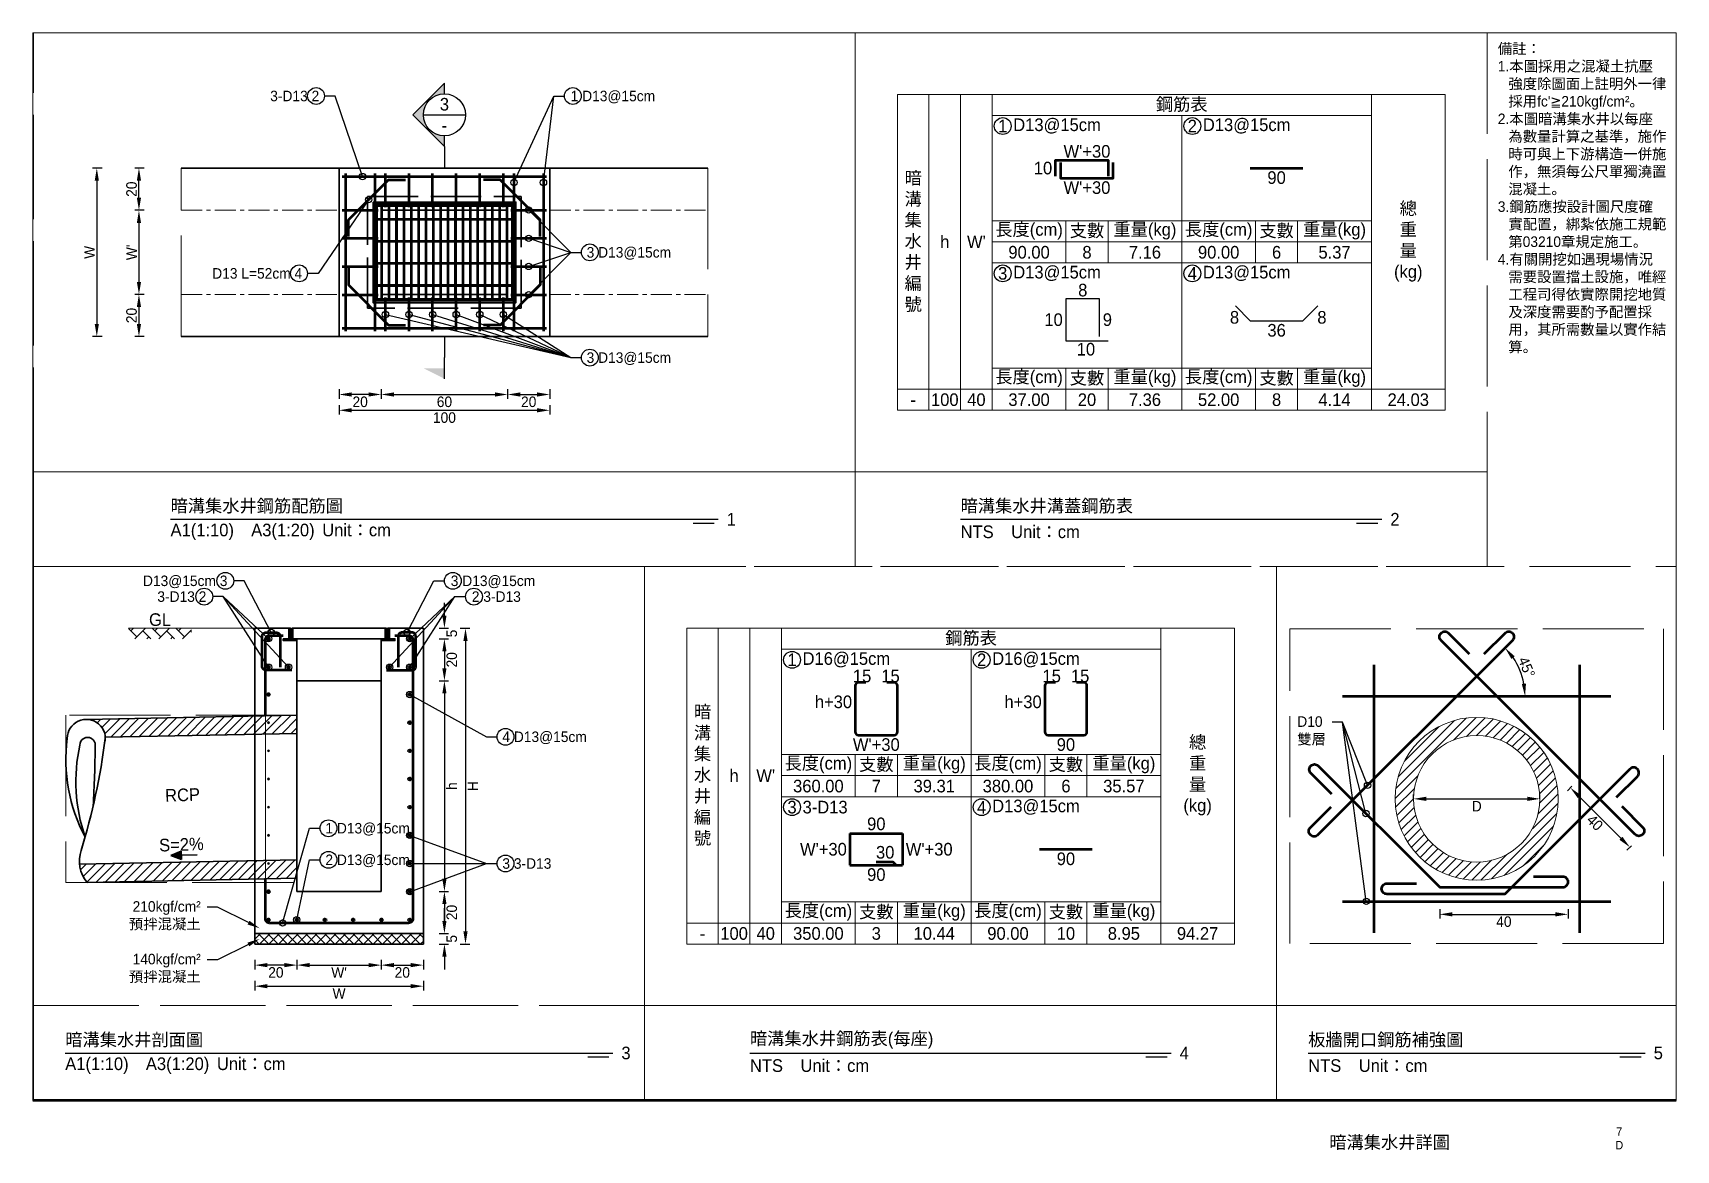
# Paper-space layout "集水井-W'40" of a CAD drawing. Extents: x 15 to 405, y 17 to 282.
# The model-space entities are those that its viewports show. They can reach past a viewport. Long polylines and large blocks are cut down to what shows.
import ezdxf
from ezdxf import colors
from ezdxf.entities.mleader import LeaderData, LeaderLine
from ezdxf.math import Vec2, Vec3

# ---------------------------------------------------------------- set-up
doc = ezdxf.new("R2010")
doc.units = 0
doc.header["$MEASUREMENT"] = 0
doc.linetypes.add('ACAD_ISO02W100', pattern=[15, 12, -3])
doc.linetypes.add('CENTERX2', pattern=[4, 2.5, -0.5, 0.5, -0.5])
for name, color, linetype, lineweight in [('一、1.基本-圖框', 7, 'Continuous', 20), ('一、3.基本-變更', 1, 'Continuous', 50), ('二、1.繪圖-既有設施', 8, 'Continuous', 20), ('二、2.繪圖-施作項目', 181, 'Continuous', 30), ('二、3.繪圖-排水流向', 170, 'Continuous', 30), ('二、4.繪圖-設計鋪面', 40, 'Continuous', 20), ('二、5.繪圖-鋼筋', 60, 'Continuous', 50), ('二、6.繪圖-其他施作項目', 35, 'Continuous', 30)]:
    doc.layers.add(name, color=color, linetype=linetype, lineweight=lineweight)
doc.layers.add('一、4.基本-隱藏', color=9, linetype='ACAD_ISO02W100', lineweight=20, plot=False)
doc.layers.add('三、1.文字-說明文字', color=2, linetype='Continuous')
doc.layers.add('三、3.文字-註解文字', color=2, linetype='Continuous')
doc.styles.add('次圖名(詳圖)', font='MS PGothic.ttf', dxfattribs={"height": 6})
doc.styles.add('註解文字', font='MS PGothic.ttf', dxfattribs={"height": 3})
doc.styles.add('註解文字(詳圖)', font='MS PGothic.ttf', dxfattribs={"height": 5})
doc.dimstyles.new('註解文字(詳圖)', dxfattribs={"dimtxt": 5, "dimasz": 6, "dimexe": 2, "dimexo": 5, "dimgap": 1, "dimtad": 2, "dimzin": 0, "dimdsep": 46, "dimtxsty": '註解文字(詳圖)', "dimcen": 0.1, "dimclrd": 144, "dimclre": 144, "dimclrt": 256, "dimadec": 0, "dimazin": 0, "dimtfac": 1, "dimtofl": 0, "dimtmove": 0, "dimatfit": 3, "dimfxlon": 1, "dimtolj": 1, "dimtzin": 0, "dimlwd": -1, "dimlwe": -1, "dimarcsym": 1})
pattern_1 = [(45, (-5710.3608, -1414.5957), (-2.65165, 2.65165), []), (45, (-5709.477, -1414.5957), (-2.65165, 2.65165), []), (45, (-5708.593, -1414.5957), (-2.65165, 2.65165), []), (45, (-5707.709, -1414.5957), (-2.65165, 2.65165), [])]

psp = doc.layouts.new("集水井-W'40")

# ---------------------------------------------------------------- texts
at = {"layer": '一、1.基本-圖框', "attachment_point": 5, "style": '註解文字'}
for s, width, insert, char_height in [('暗溝集水井{\\fMS PGothic|b0|i0|c128|p34;詳圖}', 48.68436, (337.25, 18.375), 3), ('7', 4.24831, (391.75, 21.125), 2), ('D', 7.40984, (391.75, 17.875), 2)]:
    psp.add_mtext_dynamic_manual_height_columns(s, width=width, gutter_width=15, heights=[0], dxfattribs=dict(at, insert=insert, char_height=char_height))

msp = doc.modelspace()

# ---------------------------------------------------------------- texts
at = {"layer": '一、1.基本-圖框', "char_height": 6, "attachment_point": 5, "style": '註解文字(詳圖)'}
for s, width, insert in [('{\\fMS PGothic|b0|i0|c128|p34;鋼筋表}', 94.24964, (-4155, -1548.25)), ('暗溝集水井{\\fMS PGothic|b0|i0|c128|p34;編號}', 12.98354, (-4282.5, -1613.25)), ('{\\fMS PGothic|b0|i0|c128|p34;總重量(kg)}', 6, (-4047.5, -1613.25)), ('{\\fMS PGothic|b0|i0|c128|p34;長度(cm)}', 35.02324, (-4227.5, -1608.25)), ('{\\fMS PGothic|b0|i0|c128|p34;支數}', 19.27354, (-4200, -1608.25)), ('{\\fMS PGothic|b0|i0|c128|p34;重量(kg)}', 30.27214, (-4172.5, -1608.25)), ('{\\fMS PGothic|b0|i0|c128|p34;長度(cm)}', 35.02324, (-4137.5, -1608.25)), ('{\\fMS PGothic|b0|i0|c128|p34;支數}', 19.27354, (-4110, -1608.25)), ('{\\fMS PGothic|b0|i0|c128|p34;重量(kg)}', 30.27214, (-4082.5, -1608.25)), ('{\\fMS PGothic|b0|i0|c128|p34;h}', 12.98354, (-4267.5, -1613.25)), ("W'", 22.32258, (-4252.5, -1613.25)), ('{\\fMS PGothic|b0|i0|c128|p34;長度(cm)}', 35.02324, (-4227.5, -1678.25)), ('{\\fMS PGothic|b0|i0|c128|p34;支數}', 19.27354, (-4200, -1678.25)), ('{\\fMS PGothic|b0|i0|c128|p34;重量(kg)}', 30.27214, (-4172.5, -1678.25)), ('{\\fMS PGothic|b0|i0|c128|p34;長度(cm)}', 35.02324, (-4137.5, -1678.25)), ('{\\fMS PGothic|b0|i0|c128|p34;支數}', 19.27354, (-4110, -1678.25)), ('{\\fMS PGothic|b0|i0|c128|p34;重量(kg)}', 30.27214, (-4082.5, -1678.25)), ('{\\fMS PGothic|b0|i0|c128|p34;鋼筋表}', 94.24964, (-4255, -1801.75)), ('暗溝集水井{\\fMS PGothic|b0|i0|c128|p34;編號}', 12.98354, (-4382.5, -1866.75)), ('{\\fMS PGothic|b0|i0|c128|p34;總重量(kg)}', 6, (-4147.5, -1866.75)), ('{\\fMS PGothic|b0|i0|c128|p34;h}', 12.98354, (-4367.5, -1866.75)), ("W'", 22.32258, (-4352.5, -1866.75)), ('{\\fMS PGothic|b0|i0|c128|p34;長度(cm)}', 35.02324, (-4327.5, -1861.75)), ('{\\fMS PGothic|b0|i0|c128|p34;支數}', 19.27354, (-4300, -1861.75)), ('{\\fMS PGothic|b0|i0|c128|p34;重量(kg)}', 30.27214, (-4272.5, -1861.75)), ('{\\fMS PGothic|b0|i0|c128|p34;長度(cm)}', 35.02324, (-4237.5, -1861.75)), ('{\\fMS PGothic|b0|i0|c128|p34;支數}', 19.27354, (-4210, -1861.75)), ('{\\fMS PGothic|b0|i0|c128|p34;重量(kg)}', 30.27214, (-4182.5, -1861.75)), ('{\\fMS PGothic|b0|i0|c128|p34;長度(cm)}', 35.02324, (-4327.5, -1931.75)), ('{\\fMS PGothic|b0|i0|c128|p34;支數}', 19.27354, (-4300, -1931.75)), ('{\\fMS PGothic|b0|i0|c128|p34;重量(kg)}', 30.27214, (-4272.5, -1931.75)), ('{\\fMS PGothic|b0|i0|c128|p34;長度(cm)}', 35.02324, (-4237.5, -1931.75)), ('{\\fMS PGothic|b0|i0|c128|p34;支數}', 19.27354, (-4210, -1931.75)), ('{\\fMS PGothic|b0|i0|c128|p34;重量(kg)}', 30.27214, (-4182.5, -1931.75))]:
    msp.add_mtext_dynamic_manual_height_columns(s, width=width, gutter_width=30, heights=[0], dxfattribs=dict(at, insert=insert))
at = {"layer": '三、1.文字-說明文字', "insert": (-4005, -1519), "char_height": 5, "attachment_point": 1, "style": '註解文字(詳圖)'}
msp.add_mtext_dynamic_manual_height_columns("{\\fMS PGothic|b0|i0|c128|p34;備註：\\P\\pi-5,l5;1.本圖採用之混凝土抗壓強度除圖面上註明外一律採用fc'≧210kgf/cm²。\\P2.本圖暗溝集水井以每座為數量計算之基準，施作時可與上下游構造一併施作，無須每公尺單獨澆置混凝土。\\P3.鋼筋應按設計圖尺度確實配置，綁紮依施工規範第03210章規定施工。\\P4.有關開挖如遇現場情況需要設置擋土設施，唯經工程司得依實際開挖地質及深度需要酌予配置採用，其所需數量以實作結算。}", width=80, gutter_width=30, heights=[0], dxfattribs=at)
at = {"layer": '三、1.文字-說明文字', "linetype": 'ACAD_ISO02W100', "ltscale": 0.25, "insert": (-4629.313, -1875.952), "char_height": 6, "attachment_point": 5, "rotation": 2, "style": '次圖名(詳圖)'}
msp.add_mtext_dynamic_manual_height_columns('{\\fMS PGothic|b0|i0|c128|p34;RCP}', width=11.08004, gutter_width=30, heights=[0], dxfattribs=at)
at = {"layer": '三、3.文字-註解文字', "char_height": 6}
for s, width, gutter_width, insert, attachment_point, style in [('3', 6.60394, 25, (-4505, -1547.943), 5, '註解文字(詳圖)'), ('-', 6.60394, 25, (-4505, -1557.943), 5, '註解文字(詳圖)'), ('1', 8.38231, 30, (-4240, -1558.25), 5, '註解文字(詳圖)'), ('D13@15cm', 6.06582, 30, (-4235, -1558.25), 4, '註解文字(詳圖)'), ('2', 8.38231, 30, (-4150, -1558.25), 5, '註解文字(詳圖)'), ('{\\fMS PGothic|b0|i0|c128|p34;D1}3{\\fMS PGothic|b0|i0|c128|p34;@}1{\\fMS PGothic|b0|i0|c128|p34;5cm}', 6.06582, 30, (-4145, -1558.25), 4, '註解文字(詳圖)'), ('90.00', 9.06048, 30, (-4227.5, -1618.25), 5, '註解文字(詳圖)'), ('8', 9.06048, 30, (-4200, -1618.25), 5, '註解文字(詳圖)'), ('7.16', 9.06048, 30, (-4172.5, -1618.25), 5, '註解文字(詳圖)'), ('90.00', 9.06048, 30, (-4137.5, -1618.25), 5, '註解文字(詳圖)'), ('6', 9.06048, 30, (-4110, -1618.25), 5, '註解文字(詳圖)'), ('5.37', 9.06048, 30, (-4082.5, -1618.25), 5, '註解文字(詳圖)'), ('3', 8.38231, 30, (-4240, -1628.25), 5, '註解文字(詳圖)'), ('D13@15cm', 6.06582, 30, (-4235, -1628.25), 4, '註解文字(詳圖)'), ('4', 8.38231, 30, (-4150, -1628.25), 5, '註解文字(詳圖)'), ('D13@15cm', 6.06582, 30, (-4145, -1628.25), 4, '註解文字(詳圖)'), ('-', 9.06048, 30, (-4282.5, -1688.25), 5, '註解文字(詳圖)'), ('100', 9.06048, 30, (-4267.5, -1688.25), 5, '註解文字(詳圖)'), ('40', 9.06048, 30, (-4252.5, -1688.25), 5, '註解文字(詳圖)'), ('37.00', 9.06048, 30, (-4227.5, -1688.25), 5, '註解文字(詳圖)'), ('20', 9.06048, 30, (-4200, -1688.25), 5, '註解文字(詳圖)'), ('7.36', 9.06048, 30, (-4172.5, -1688.25), 5, '註解文字(詳圖)'), ('52.00', 9.06048, 30, (-4137.5, -1688.25), 5, '註解文字(詳圖)'), ('8', 9.06048, 30, (-4110, -1688.25), 5, '註解文字(詳圖)'), ('4.14', 9.06048, 30, (-4082.5, -1688.25), 5, '註解文字(詳圖)'), ('24.03', 9.06048, 30, (-4047.5, -1688.25), 5, '註解文字(詳圖)'), ('{\\fMS PGothic|b0|i0|c128|p34;暗溝}集水井{\\fMS PGothic|b0|i0|c128|p34;鋼筋配筋圖}', 113.35584, 15, (-4635, -1739), 4, '次圖名(詳圖)'), ('{\\fMS PGothic|b0|i0|c128|p34;暗溝}集水井{\\fMS PGothic|b0|i0|c128|p34;溝蓋鋼筋表}', 134.12151, 15, (-4260, -1739), 4, '次圖名(詳圖)'), ('A1(1:10)\u3000A3(1:20){\\fMS PGothic|b0|i0|c128|p34;^IUnit：cm}', 136.03259, 15, (-4635, -1751), 4, '次圖名(詳圖)'), ('1', 3, 15, (-4371, -1745), 4, '次圖名(詳圖)'), ('2', 3, 15, (-4056, -1745), 4, '次圖名(詳圖)'), ('NTS{\\fMS PGothic|b0|i0|c128|p34;^IUnit：cm}', 136.03259, 15, (-4260, -1751), 4, '次圖名(詳圖)'), ('1', 8.38231, 30, (-4340, -1811.75), 5, '註解文字(詳圖)'), ('{\\fMS PGothic|b0|i0|c128|p34;D1}6{\\fMS PGothic|b0|i0|c128|p34;@15cm}', 6.06582, 30, (-4335, -1811.75), 4, '註解文字(詳圖)'), ('2', 8.38231, 30, (-4250, -1811.75), 5, '註解文字(詳圖)'), ('{\\fMS PGothic|b0|i0|c128|p34;D1}6{\\fMS PGothic|b0|i0|c128|p34;@15cm}', 6.06582, 30, (-4245, -1811.75), 4, '註解文字(詳圖)'), ('360.00', 9.06048, 30, (-4327.5, -1871.75), 5, '註解文字(詳圖)'), ('7', 9.06048, 30, (-4300, -1871.75), 5, '註解文字(詳圖)'), ('39.31', 9.06048, 30, (-4272.5, -1871.75), 5, '註解文字(詳圖)'), ('380.00', 9.06048, 30, (-4237.5, -1871.75), 5, '註解文字(詳圖)'), ('6', 9.06048, 30, (-4210, -1871.75), 5, '註解文字(詳圖)'), ('35.57', 9.06048, 30, (-4182.5, -1871.75), 5, '註解文字(詳圖)'), ('3', 8.38231, 30, (-4340, -1881.75), 5, '註解文字(詳圖)'), ('3-{\\fMS PGothic|b0|i0|c128|p34;D13}', 6.06582, 30, (-4335, -1881.75), 4, '註解文字(詳圖)'), ('4', 8.38231, 30, (-4250, -1881.75), 5, '註解文字(詳圖)'), ('D13@15cm', 6.06582, 30, (-4245, -1881.75), 4, '註解文字(詳圖)'), ('-', 9.06048, 30, (-4382.5, -1941.75), 5, '註解文字(詳圖)'), ('100', 9.06048, 30, (-4367.5, -1941.75), 5, '註解文字(詳圖)'), ('40', 9.06048, 30, (-4352.5, -1941.75), 5, '註解文字(詳圖)'), ('350.00', 9.06048, 30, (-4327.5, -1941.75), 5, '註解文字(詳圖)'), ('3', 9.06048, 30, (-4300, -1941.75), 5, '註解文字(詳圖)'), ('10.44', 9.06048, 30, (-4272.5, -1941.75), 5, '註解文字(詳圖)'), ('90.00', 9.06048, 30, (-4237.5, -1941.75), 5, '註解文字(詳圖)'), ('10', 9.06048, 30, (-4210, -1941.75), 5, '註解文字(詳圖)'), ('8.95', 9.06048, 30, (-4182.5, -1941.75), 5, '註解文字(詳圖)'), ('94.27', 9.06048, 30, (-4147.5, -1941.75), 5, '註解文字(詳圖)'), ('{\\fMS PGothic|b0|i0|c128|p34;暗溝}集水井{\\fMS PGothic|b0|i0|c128|p34;剖面圖}', 134.12151, 15, (-4685, -1992.5), 4, '次圖名(詳圖)'), ('{\\fMS PGothic|b0|i0|c128|p34;暗溝集水井鋼筋表(每座)}', 134.12151, 15, (-4360, -1992.5), 4, '次圖名(詳圖)'), ('板牆開口鋼筋補強圖', 134.12151, 15, (-4095, -1992.5), 4, '次圖名(詳圖)'), ('3', 3, 15, (-4421, -1998.5), 4, '次圖名(詳圖)'), ('4', 3, 15, (-4156, -1998.5), 4, '次圖名(詳圖)'), ('5', 3, 15, (-3931, -1998.5), 4, '次圖名(詳圖)'), ('A1(1:10)\u3000A3(1:20){\\fMS PGothic|b0|i0|c128|p34;^IUnit：cm}', 136.03259, 15, (-4685, -2004.5), 4, '次圖名(詳圖)'), ('NTS{\\fMS PGothic|b0|i0|c128|p34;^IUnit：cm}', 136.03259, 15, (-4360, -2004.5), 4, '次圖名(詳圖)'), ('NTS{\\fMS PGothic|b0|i0|c128|p34;^IUnit：cm}', 136.03259, 15, (-4095, -2004.5), 4, '次圖名(詳圖)')]:
    msp.add_mtext_dynamic_manual_height_columns(s, width=width, gutter_width=gutter_width, heights=[0], dxfattribs=dict(at, insert=insert, attachment_point=attachment_point, style=style))
at = {"layer": '二、3.繪圖-排水流向', "insert": (-4629.857, -1899.502), "char_height": 6, "attachment_point": 5, "rotation": 2, "style": '註解文字(詳圖)'}
msp.add_mtext_dynamic_manual_height_columns('{\\fMS PGothic|b0|i0|c128|p34;S=2%}', width=10.17412, gutter_width=30, heights=[0], dxfattribs=at)
at = {"layer": '二、4.繪圖-設計鋪面', "insert": (-4640, -1795.75), "char_height": 6, "attachment_point": 8, "style": '註解文字(詳圖)'}
msp.add_mtext_dynamic_manual_height_columns('{\\fMS PGothic|b0|i0|c128|p34;GL}', width=10.17412, gutter_width=30, heights=[0], dxfattribs=at)
at = {"layer": '二、5.繪圖-鋼筋', "char_height": 6, "style": '註解文字(詳圖)'}
for s, width, insert, attachment_point in [("{\\fMS PGothic|b0|i0|c128|p34;W'}+3{\\fMS PGothic|b0|i0|c128|p34;0}", 3.56631, (-4200, -1567.277), 2), ('{\\fMS PGothic|b0|i0|c128|p34;10}', 8.87231, (-4216.5, -1578.25), 6), ('90', 3.56631, (-4110, -1579.75), 2), ("{\\fMS PGothic|b0|i0|c128|p34;W'}+3{\\fMS PGothic|b0|i0|c128|p34;0}", 3.56631, (-4200, -1584.5), 2), ('{\\fMS PGothic|b0|i0|c128|p34;8}', 3.56631, (-4202, -1639.25), 8), ('{\\fMS PGothic|b0|i0|c128|p34;10}', 8.87231, (-4211.5, -1650.25), 6), ('9', 8.87231, (-4192.5, -1650.25), 4), ('8', 3.56631, (-4129.978, -1646.106), 2), ('36', 3.56631, (-4110, -1652.25), 2), ('8', 3.56631, (-4088.482, -1646.106), 2), ('10', 3.56631, (-4200.5, -1661.25), 2), ('15', 8.87231, (-4306.75, -1822.5), 8), ('15', 8.87231, (-4293.25, -1822.5), 8), ('15', 8.87231, (-4216.75, -1822.5), 8), ('15', 8.87231, (-4203.25, -1822.5), 8), ('{\\fMS PGothic|b0|i0|c128|p34;h+}3{\\fMS PGothic|b0|i0|c128|p34;0}', 8.87231, (-4311.5, -1831.75), 6), ('{\\fMS PGothic|b0|i0|c128|p34;h+}3{\\fMS PGothic|b0|i0|c128|p34;0}', 8.87231, (-4221.5, -1831.75), 6), ("{\\fMS PGothic|b0|i0|c128|p34;W'+}3{\\fMS PGothic|b0|i0|c128|p34;0}", 3.56631, (-4300, -1849), 2), ('90', 3.56631, (-4210, -1849), 2), ('{\\fMS PGothic|b0|i0|c128|p34;90}', 3.56631, (-4300, -1892.75), 8), ("W'+30", 3.56631, (-4314, -1901.75), 6), ('30', 3.56631, (-4295.792, -1906.25), 8), ("W'+30", 3.56631, (-4286, -1901.75), 4), ('90', 3.56631, (-4210, -1903.25), 2), ('90', 3.56631, (-4300, -1910.75), 2)]:
    msp.add_mtext_dynamic_manual_height_columns(s, width=width, gutter_width=30, heights=[0], dxfattribs=dict(at, insert=insert, attachment_point=attachment_point))

# ---------------------------------------------------------------- blocks, each defined once
blk = doc.blocks.new('*D382')
at = {"layer": 'Defpoints', "color": 0, "transparency": 16777216}
for p in [(-4650, -1578.25), (-4630, -1578.25), (-4630, -1598.25)]:
    blk.add_point(p, dxfattribs=at)
at = {"layer": '三、3.文字-註解文字', "color": 144, "transparency": 16777216}
for p, q in [((-4647.5, -1578.25), (-4652, -1578.25)), ((-4650, -1592.25), (-4650, -1584.25)), ((-4647.5, -1598.25), (-4652, -1598.25))]:
    blk.add_line(p, q, dxfattribs=at)
for points in [[(-4651, -1584.25), (-4649, -1584.25), (-4650, -1578.25)], [(-4651, -1592.25), (-4649, -1592.25), (-4650, -1598.25)]]:
    blk.add_solid(points, dxfattribs=at)
at = {"layer": '三、3.文字-註解文字', "transparency": 16777216, "insert": (-4653.5, -1588.25), "char_height": 5, "attachment_point": 5, "rotation": 90, "style": '註解文字(詳圖)'}
blk.add_mtext('\\A1;20', dxfattribs=at)
blk = doc.blocks.new('*D383')
at = {"layer": 'Defpoints', "color": 0, "transparency": 16777216}
for p in [(-4630, -1598.25), (-4650, -1638.25), (-4630, -1638.25)]:
    blk.add_point(p, dxfattribs=at)
at = {"layer": '三、3.文字-註解文字', "color": 144, "transparency": 16777216}
for p, q in [((-4647.5, -1598.25), (-4652, -1598.25)), ((-4650, -1604.25), (-4650, -1632.25)), ((-4647.5, -1638.25), (-4652, -1638.25))]:
    blk.add_line(p, q, dxfattribs=at)
for points in [[(-4651, -1604.25), (-4649, -1604.25), (-4650, -1598.25)], [(-4651, -1632.25), (-4649, -1632.25), (-4650, -1638.25)]]:
    blk.add_solid(points, dxfattribs=at)
at = {"layer": '三、3.文字-註解文字', "transparency": 16777216, "insert": (-4653.5, -1618.25), "char_height": 5, "attachment_point": 5, "rotation": 90, "style": '註解文字(詳圖)'}
blk.add_mtext("\\A1;W'", dxfattribs=at)
blk = doc.blocks.new('*D384')
at = {"layer": 'Defpoints', "color": 0, "transparency": 16777216}
for p in [(-4630, -1638.25), (-4650, -1658.25), (-4630, -1658.25)]:
    blk.add_point(p, dxfattribs=at)
at = {"layer": '三、3.文字-註解文字', "color": 144, "transparency": 16777216}
for p, q in [((-4647.5, -1638.25), (-4652, -1638.25)), ((-4650, -1644.25), (-4650, -1652.25)), ((-4647.5, -1658.25), (-4652, -1658.25))]:
    blk.add_line(p, q, dxfattribs=at)
for points in [[(-4651, -1644.25), (-4649, -1644.25), (-4650, -1638.25)], [(-4651, -1652.25), (-4649, -1652.25), (-4650, -1658.25)]]:
    blk.add_solid(points, dxfattribs=at)
at = {"layer": '三、3.文字-註解文字', "transparency": 16777216, "insert": (-4653.5, -1648.25), "char_height": 5, "attachment_point": 5, "rotation": 90, "style": '註解文字(詳圖)'}
blk.add_mtext('\\A1;20', dxfattribs=at)
blk = doc.blocks.new('*D377')
at = {"layer": 'Defpoints', "color": 0, "transparency": 16777216}
for p in [(-4630, -1578.25), (-4670, -1658.25), (-4630, -1658.25)]:
    blk.add_point(p, dxfattribs=at)
at = {"layer": '三、3.文字-註解文字', "color": 144, "transparency": 16777216}
for p, q in [((-4667.5, -1578.25), (-4672, -1578.25)), ((-4670, -1584.25), (-4670, -1652.25)), ((-4667.5, -1658.25), (-4672, -1658.25))]:
    blk.add_line(p, q, dxfattribs=at)
for points in [[(-4671, -1584.25), (-4669, -1584.25), (-4670, -1578.25)], [(-4671, -1652.25), (-4669, -1652.25), (-4670, -1658.25)]]:
    blk.add_solid(points, dxfattribs=at)
at = {"layer": '三、3.文字-註解文字', "transparency": 16777216, "insert": (-4673.5, -1618.25), "char_height": 5, "attachment_point": 5, "rotation": 90, "style": '註解文字(詳圖)'}
blk.add_mtext('\\A1;W', dxfattribs=at)
blk = doc.blocks.new('_Small')
at = {"color": 0, "linetype": 'ByBlock', "lineweight": -2}
blk.add_circle((0, 0), 0.25, dxfattribs=at)
blk = doc.blocks.new('*D378')
at = {"layer": 'Defpoints', "color": 0, "transparency": 16777216}
for p in [(-4555, -1638.25), (-4535, -1638.25), (-4555, -1685.75)]:
    blk.add_point(p, dxfattribs=at)
at = {"layer": '三、3.文字-註解文字', "color": 144, "transparency": 16777216}
for p, q in [((-4555, -1683.25), (-4555, -1687.75)), ((-4535, -1683.25), (-4535, -1687.75)), ((-4541, -1685.75), (-4549, -1685.75))]:
    blk.add_line(p, q, dxfattribs=at)
for points in [[(-4549, -1684.75), (-4549, -1686.75), (-4555, -1685.75)], [(-4541, -1684.75), (-4541, -1686.75), (-4535, -1685.75)]]:
    blk.add_solid(points, dxfattribs=at)
at = {"layer": '三、3.文字-註解文字', "transparency": 16777216, "insert": (-4545, -1689.25), "char_height": 5, "attachment_point": 5, "style": '註解文字(詳圖)'}
blk.add_mtext('\\A1;20', dxfattribs=at)
blk = doc.blocks.new('*D379')
at = {"layer": 'Defpoints', "color": 0, "transparency": 16777216}
for p in [(-4535, -1638.25), (-4475, -1638.25), (-4475, -1685.75)]:
    blk.add_point(p, dxfattribs=at)
at = {"layer": '三、3.文字-註解文字', "color": 144, "transparency": 16777216}
for p, q in [((-4535, -1683.25), (-4535, -1687.75)), ((-4475, -1683.25), (-4475, -1687.75)), ((-4529, -1685.75), (-4481, -1685.75))]:
    blk.add_line(p, q, dxfattribs=at)
for points in [[(-4529, -1684.75), (-4529, -1686.75), (-4535, -1685.75)], [(-4481, -1684.75), (-4481, -1686.75), (-4475, -1685.75)]]:
    blk.add_solid(points, dxfattribs=at)
at = {"layer": '三、3.文字-註解文字', "transparency": 16777216, "insert": (-4505, -1689.25), "char_height": 5, "attachment_point": 5, "style": '註解文字(詳圖)'}
blk.add_mtext('\\A1;60', dxfattribs=at)
blk = doc.blocks.new('*D380')
at = {"layer": 'Defpoints', "color": 0, "transparency": 16777216}
for p in [(-4475, -1638.25), (-4455, -1638.25), (-4455, -1685.75)]:
    blk.add_point(p, dxfattribs=at)
at = {"layer": '三、3.文字-註解文字', "color": 144, "transparency": 16777216}
for p, q in [((-4475, -1683.25), (-4475, -1687.75)), ((-4455, -1683.25), (-4455, -1687.75)), ((-4469, -1685.75), (-4461, -1685.75))]:
    blk.add_line(p, q, dxfattribs=at)
for points in [[(-4469, -1684.75), (-4469, -1686.75), (-4475, -1685.75)], [(-4461, -1684.75), (-4461, -1686.75), (-4455, -1685.75)]]:
    blk.add_solid(points, dxfattribs=at)
at = {"layer": '三、3.文字-註解文字', "transparency": 16777216, "insert": (-4465, -1689.25), "char_height": 5, "attachment_point": 5, "style": '註解文字(詳圖)'}
blk.add_mtext('\\A1;20', dxfattribs=at)
blk = doc.blocks.new('*D381')
at = {"layer": 'Defpoints', "color": 0, "transparency": 16777216}
for p in [(-4555, -1658.25), (-4455, -1658.25), (-4455, -1693.25)]:
    blk.add_point(p, dxfattribs=at)
at = {"layer": '三、3.文字-註解文字', "color": 144, "transparency": 16777216}
for p, q in [((-4555, -1690.75), (-4555, -1695.25)), ((-4455, -1690.75), (-4455, -1695.25)), ((-4549, -1693.25), (-4461, -1693.25))]:
    blk.add_line(p, q, dxfattribs=at)
for points in [[(-4549, -1692.25), (-4549, -1694.25), (-4555, -1693.25)], [(-4461, -1692.25), (-4461, -1694.25), (-4455, -1693.25)]]:
    blk.add_solid(points, dxfattribs=at)
at = {"layer": '三、3.文字-註解文字', "transparency": 16777216, "insert": (-4505, -1696.75), "char_height": 5, "attachment_point": 5, "style": '註解文字(詳圖)'}
blk.add_mtext('\\A1;100', dxfattribs=at)
blk = doc.blocks.new('排水流向')
at = {"layer": '二、3.繪圖-排水流向'}
h = blk.add_hatch(color=256, dxfattribs=at)
h.dxf.hatch_style = 1
h.paths.add_polyline_path([(0, 1), (0, -1), (2.5, 0)])
for points in [[(-3.75, 0), (0, 0)], [(0, 1), (0, -1)], [(2.5, 0), (0, 1)], [(2.5, 0), (0, -1)]]:
    blk.add_lwpolyline(points, dxfattribs=at)
blk = doc.blocks.new('*D492')
at = {"layer": 'Defpoints', "color": 0, "transparency": 16777216}
for p in [(-4595, -1796.75), (-4575, -1801.75), (-4595, -1956.75)]:
    blk.add_point(p, dxfattribs=at)
at = {"layer": '三、3.文字-註解文字', "color": 144, "transparency": 16777216}
for p, q in [((-4595, -1954.25), (-4595, -1958.75)), ((-4581, -1956.75), (-4589, -1956.75)), ((-4575, -1954.25), (-4575, -1958.75))]:
    blk.add_line(p, q, dxfattribs=at)
for points in [[(-4589, -1955.75), (-4589, -1957.75), (-4595, -1956.75)], [(-4581, -1955.75), (-4581, -1957.75), (-4575, -1956.75)]]:
    blk.add_solid(points, dxfattribs=at)
at = {"layer": '三、3.文字-註解文字', "transparency": 16777216, "insert": (-4585, -1960.25), "char_height": 5, "attachment_point": 5, "style": '註解文字(詳圖)'}
blk.add_mtext('\\A1;20', dxfattribs=at)
blk = doc.blocks.new('*D493')
at = {"layer": 'Defpoints', "color": 0, "transparency": 16777216}
for p in [(-4575, -1801.75), (-4535, -1801.75), (-4535, -1956.75)]:
    blk.add_point(p, dxfattribs=at)
at = {"layer": '三、3.文字-註解文字', "color": 144, "transparency": 16777216}
for p, q in [((-4575, -1954.25), (-4575, -1958.75)), ((-4569, -1956.75), (-4541, -1956.75)), ((-4535, -1954.25), (-4535, -1958.75))]:
    blk.add_line(p, q, dxfattribs=at)
for points in [[(-4569, -1955.75), (-4569, -1957.75), (-4575, -1956.75)], [(-4541, -1955.75), (-4541, -1957.75), (-4535, -1956.75)]]:
    blk.add_solid(points, dxfattribs=at)
at = {"layer": '三、3.文字-註解文字', "transparency": 16777216, "insert": (-4555, -1960.25), "char_height": 5, "attachment_point": 5, "style": '註解文字(詳圖)'}
blk.add_mtext("\\A1;W'", dxfattribs=at)
blk = doc.blocks.new('*D494')
at = {"layer": 'Defpoints', "color": 0, "transparency": 16777216}
for p in [(-4535, -1801.75), (-4515, -1796.75), (-4515, -1956.75)]:
    blk.add_point(p, dxfattribs=at)
at = {"layer": '三、3.文字-註解文字', "color": 144, "transparency": 16777216}
for p, q in [((-4535, -1954.25), (-4535, -1958.75)), ((-4529, -1956.75), (-4521, -1956.75)), ((-4515, -1954.25), (-4515, -1958.75))]:
    blk.add_line(p, q, dxfattribs=at)
for points in [[(-4529, -1955.75), (-4529, -1957.75), (-4535, -1956.75)], [(-4521, -1955.75), (-4521, -1957.75), (-4515, -1956.75)]]:
    blk.add_solid(points, dxfattribs=at)
at = {"layer": '三、3.文字-註解文字', "transparency": 16777216, "insert": (-4525, -1960.25), "char_height": 5, "attachment_point": 5, "style": '註解文字(詳圖)'}
blk.add_mtext('\\A1;20', dxfattribs=at)
blk = doc.blocks.new('*D495')
at = {"layer": 'Defpoints', "color": 0, "transparency": 16777216}
for p in [(-4595, -1946.75), (-4515, -1946.75), (-4515, -1966.75)]:
    blk.add_point(p, dxfattribs=at)
at = {"layer": '三、3.文字-註解文字', "color": 144, "transparency": 16777216}
for p, q in [((-4595, -1964.25), (-4595, -1968.75)), ((-4515, -1964.25), (-4515, -1968.75)), ((-4589, -1966.75), (-4521, -1966.75))]:
    blk.add_line(p, q, dxfattribs=at)
for points in [[(-4589, -1965.75), (-4589, -1967.75), (-4595, -1966.75)], [(-4521, -1965.75), (-4521, -1967.75), (-4515, -1966.75)]]:
    blk.add_solid(points, dxfattribs=at)
at = {"layer": '三、3.文字-註解文字', "transparency": 16777216, "insert": (-4555, -1970.25), "char_height": 5, "attachment_point": 5, "style": '註解文字(詳圖)'}
blk.add_mtext('\\A1;W', dxfattribs=at)
blk = doc.blocks.new('*D496')
at = {"layer": 'Defpoints', "color": 0, "transparency": 16777216}
for p in [(-4535, -1821.75), (-4555, -1921.75), (-4505, -1921.75)]:
    blk.add_point(p, dxfattribs=at)
at = {"layer": '三、3.文字-註解文字', "color": 144, "transparency": 16777216}
for p, q in [((-4507.5, -1821.75), (-4503, -1821.75)), ((-4505, -1827.75), (-4505, -1915.75)), ((-4507.5, -1921.75), (-4503, -1921.75))]:
    blk.add_line(p, q, dxfattribs=at)
for points in [[(-4506, -1827.75), (-4504, -1827.75), (-4505, -1821.75)], [(-4506, -1915.75), (-4504, -1915.75), (-4505, -1921.75)]]:
    blk.add_solid(points, dxfattribs=at)
at = {"layer": '三、3.文字-註解文字', "transparency": 16777216, "insert": (-4501.5, -1871.75), "char_height": 5, "attachment_point": 5, "rotation": 90, "style": '註解文字(詳圖)'}
blk.add_mtext('\\A1;h', dxfattribs=at)
blk = doc.blocks.new('*D497')
at = {"layer": 'Defpoints', "color": 0, "transparency": 16777216}
for p in [(-4555, -1921.75), (-4515, -1941.75), (-4505, -1941.75)]:
    blk.add_point(p, dxfattribs=at)
at = {"layer": '三、3.文字-註解文字', "color": 144, "transparency": 16777216}
for p, q in [((-4507.5, -1921.75), (-4503, -1921.75)), ((-4505, -1927.75), (-4505, -1935.75)), ((-4507.5, -1941.75), (-4503, -1941.75))]:
    blk.add_line(p, q, dxfattribs=at)
for points in [[(-4506, -1927.75), (-4504, -1927.75), (-4505, -1921.75)], [(-4506, -1935.75), (-4504, -1935.75), (-4505, -1941.75)]]:
    blk.add_solid(points, dxfattribs=at)
at = {"layer": '三、3.文字-註解文字', "transparency": 16777216, "insert": (-4501.5, -1931.75), "char_height": 5, "attachment_point": 5, "rotation": 90, "style": '註解文字(詳圖)'}
blk.add_mtext('\\A1;20', dxfattribs=at)
blk = doc.blocks.new('*D498')
at = {"layer": 'Defpoints', "color": 0, "transparency": 16777216}
for p in [(-4515, -1941.75), (-4515, -1946.75), (-4505, -1946.75)]:
    blk.add_point(p, dxfattribs=at)
at = {"layer": '三、3.文字-註解文字', "color": 144, "transparency": 16777216}
for p, q in [((-4505, -1935.75), (-4505, -1929.75)), ((-4507.5, -1941.75), (-4503, -1941.75)), ((-4507.5, -1946.75), (-4503, -1946.75)), ((-4505, -1952.75), (-4505, -1958.75))]:
    blk.add_line(p, q, dxfattribs=at)
for points in [[(-4506, -1935.75), (-4504, -1935.75), (-4505, -1941.75)], [(-4506, -1952.75), (-4504, -1952.75), (-4505, -1946.75)]]:
    blk.add_solid(points, dxfattribs=at)
at = {"layer": '三、3.文字-註解文字', "transparency": 16777216, "insert": (-4501.5, -1944.25), "char_height": 5, "attachment_point": 5, "rotation": 90, "style": '註解文字(詳圖)'}
blk.add_mtext('\\A1;5', dxfattribs=at)
blk = doc.blocks.new('*D499')
at = {"layer": 'Defpoints', "color": 0, "transparency": 16777216}
for p in [(-4515, -1796.75), (-4515, -1946.75), (-4495, -1946.75)]:
    blk.add_point(p, dxfattribs=at)
at = {"layer": '三、3.文字-註解文字', "color": 144, "transparency": 16777216}
for p, q in [((-4497.5, -1796.75), (-4493, -1796.75)), ((-4495, -1802.75), (-4495, -1940.75)), ((-4497.5, -1946.75), (-4493, -1946.75))]:
    blk.add_line(p, q, dxfattribs=at)
for points in [[(-4496, -1802.75), (-4494, -1802.75), (-4495, -1796.75)], [(-4496, -1940.75), (-4494, -1940.75), (-4495, -1946.75)]]:
    blk.add_solid(points, dxfattribs=at)
at = {"layer": '三、3.文字-註解文字', "transparency": 16777216, "insert": (-4491.5, -1871.75), "char_height": 5, "attachment_point": 5, "rotation": 90, "style": '註解文字(詳圖)'}
blk.add_mtext('\\A1;H', dxfattribs=at)
blk = doc.blocks.new('*D500')
at = {"layer": 'Defpoints', "color": 0, "transparency": 16777216}
for p in [(-4515, -1796.75), (-4515, -1801.75), (-4505, -1801.75)]:
    blk.add_point(p, dxfattribs=at)
at = {"layer": '三、3.文字-註解文字', "color": 144, "transparency": 16777216}
for p, q in [((-4505, -1790.75), (-4505, -1784.75)), ((-4507.5, -1796.75), (-4503, -1796.75)), ((-4507.5, -1801.75), (-4503, -1801.75)), ((-4505, -1807.75), (-4505, -1813.75))]:
    blk.add_line(p, q, dxfattribs=at)
for points in [[(-4506, -1790.75), (-4504, -1790.75), (-4505, -1796.75)], [(-4506, -1807.75), (-4504, -1807.75), (-4505, -1801.75)]]:
    blk.add_solid(points, dxfattribs=at)
at = {"layer": '三、3.文字-註解文字', "transparency": 16777216, "insert": (-4501.5, -1799.25), "char_height": 5, "attachment_point": 5, "rotation": 90, "style": '註解文字(詳圖)'}
blk.add_mtext('\\A1;5', dxfattribs=at)
blk = doc.blocks.new('*D501')
at = {"layer": 'Defpoints', "color": 0, "transparency": 16777216}
for p in [(-4515, -1801.75), (-4515, -1821.75), (-4505, -1821.75)]:
    blk.add_point(p, dxfattribs=at)
at = {"layer": '三、3.文字-註解文字', "color": 144, "transparency": 16777216}
for p, q in [((-4507.5, -1801.75), (-4503, -1801.75)), ((-4505, -1807.75), (-4505, -1815.75)), ((-4507.5, -1821.75), (-4503, -1821.75))]:
    blk.add_line(p, q, dxfattribs=at)
for points in [[(-4506, -1807.75), (-4504, -1807.75), (-4505, -1801.75)], [(-4506, -1815.75), (-4504, -1815.75), (-4505, -1821.75)]]:
    blk.add_solid(points, dxfattribs=at)
at = {"layer": '三、3.文字-註解文字', "transparency": 16777216, "insert": (-4501.5, -1811.75), "char_height": 5, "attachment_point": 5, "rotation": 90, "style": '註解文字(詳圖)'}
blk.add_mtext('\\A1;20', dxfattribs=at)
blk = doc.blocks.new('*D539')
at = {"layer": 'Defpoints', "color": 0, "transparency": 16777216}
for p in [(-4045, -1877.78), (-3985, -1877.78), (-3985, -1877.78)]:
    blk.add_point(p, dxfattribs=at)
at = {"layer": '三、3.文字-註解文字', "color": 144, "transparency": 16777216}
for p, q in [((-4045, -1877.78), (-4045, -1875.78)), ((-4039, -1877.78), (-3991, -1877.78)), ((-3985, -1877.78), (-3985, -1875.78))]:
    blk.add_line(p, q, dxfattribs=at)
for points in [[(-4039, -1876.78), (-4039, -1878.78), (-4045, -1877.78)], [(-3991, -1876.78), (-3991, -1878.78), (-3985, -1877.78)]]:
    blk.add_solid(points, dxfattribs=at)
at = {"layer": '三、3.文字-註解文字', "transparency": 16777216, "insert": (-4015, -1881.28), "char_height": 5, "attachment_point": 5, "style": '註解文字(詳圖)'}
blk.add_mtext('\\A1;D', dxfattribs=at)
blk = doc.blocks.new('*D540')
at = {"layer": 'Defpoints', "color": 0, "transparency": 16777216}
for p in [(-3966.3, -1868.21), (-3942.29, -1900.77), (-3938.02, -1896.49)]:
    blk.add_point(p, dxfattribs=at)
at = {"layer": '三、3.文字-註解文字', "color": 144, "transparency": 16777216}
for p, q in [((-3969.84, -1871.75), (-3971.99, -1873.9)), ((-3966.33, -1876.73), (-3946.53, -1896.53)), ((-3941.55, -1900.03), (-3943.71, -1902.18))]:
    blk.add_line(p, q, dxfattribs=at)
for points in [[(-3965.63, -1876.02), (-3967.04, -1877.44), (-3970.58, -1872.49)], [(-3945.83, -1895.82), (-3947.24, -1897.23), (-3942.29, -1900.77)]]:
    blk.add_solid(points, dxfattribs=at)
at = {"layer": '三、3.文字-註解文字', "transparency": 16777216, "insert": (-3958.91, -1889.1), "char_height": 5, "attachment_point": 5, "rotation": 315, "style": '註解文字(詳圖)'}
blk.add_mtext('\\A1;40', dxfattribs=at)
blk = doc.blocks.new('*D541')
at = {"layer": 'Defpoints', "color": 0, "transparency": 16777216}
for p in [(-4032.58, -1919.74), (-3971.63, -1919.74), (-3971.63, -1932.63)]:
    blk.add_point(p, dxfattribs=at)
at = {"layer": '三、3.文字-註解文字', "color": 144, "transparency": 16777216}
for p, q in [((-4032.58, -1930.13), (-4032.58, -1934.63)), ((-4026.58, -1932.63), (-3977.63, -1932.63)), ((-3971.63, -1930.13), (-3971.63, -1934.63))]:
    blk.add_line(p, q, dxfattribs=at)
for points in [[(-4026.58, -1931.63), (-4026.58, -1933.63), (-4032.58, -1932.63)], [(-3977.63, -1931.63), (-3977.63, -1933.63), (-3971.63, -1932.63)]]:
    blk.add_solid(points, dxfattribs=at)
at = {"layer": '三、3.文字-註解文字', "transparency": 16777216, "insert": (-4002.11, -1936.13), "char_height": 5, "attachment_point": 5, "style": '註解文字(詳圖)'}
blk.add_mtext('\\A1;40', dxfattribs=at)
blk = doc.blocks.new('*D542')
at = {"layer": 'Defpoints', "color": 0, "transparency": 16777216}
for p in [(-3998.05, -1802.56), (-3993.17, -1820.66), (-4078.7, -1829.08), (-3951.3, -1829.08), (-4090.42, -1894.93)]:
    blk.add_point(p, dxfattribs=at)
at = {"layer": '三、3.文字-註解文字', "color": 144, "transparency": 16777216}
blk.add_arc((-4024.57, -1829.08), 32.5, 10.59205, 34.40795, dxfattribs=at)
for points in [[(-3998.52, -1811.35), (-3996.98, -1810.07), (-4001.58, -1806.09)], [(-3991.62, -1823.01), (-3993.61, -1823.19), (-3992.06, -1829.08)]]:
    blk.add_solid(points, dxfattribs=at)
at = {"layer": '三、3.文字-註解文字', "transparency": 16777216, "insert": (-3991.3, -1815.3), "char_height": 5, "attachment_point": 5, "rotation": 292.5, "style": '註解文字(詳圖)'}
blk.add_mtext('\\A1;45°', dxfattribs=at)

# ---------------------------------------------------------------- dimensions: what is measured, and where the dimension line sits
at = {"layer": '三、3.文字-註解文字'}
for base, p1, p2, text, picture, middle in [((-4670, -1658.25), (-4630, -1578.25), (-4630, -1658.25), 'W', '*D377', (-4673.5, -1618.25)), ((-4650, -1578.25), (-4630, -1598.25), (-4630, -1578.25), '20', '*D382', (-4653.5, -1588.25)), ((-4650, -1638.25), (-4630, -1598.25), (-4630, -1638.25), "W'", '*D383', (-4653.5, -1618.25)), ((-4650, -1658.25), (-4630, -1638.25), (-4630, -1658.25), '20', '*D384', (-4653.5, -1648.25)), ((-4505, -1801.75), (-4515, -1796.75), (-4515, -1801.75), '5', '*D500', (-4501.5, -1799.25)), ((-4495, -1946.75), (-4515, -1796.75), (-4515, -1946.75), 'H', '*D499', (-4491.5, -1871.75)), ((-4505, -1821.75), (-4515, -1801.75), (-4515, -1821.75), '20', '*D501', (-4501.5, -1811.75)), ((-4505, -1921.75), (-4535, -1821.75), (-4555, -1921.75), 'h', '*D496', (-4501.5, -1871.75)), ((-4505, -1941.75), (-4555, -1921.75), (-4515, -1941.75), '20', '*D497', (-4501.5, -1931.75)), ((-4505, -1946.75), (-4515, -1941.75), (-4515, -1946.75), '5', '*D498', (-4501.5, -1944.25))]:
    dim = msp.add_linear_dim(base=base, p1=p1, p2=p2, angle=90, text=text, dimstyle='註解文字(詳圖)', dxfattribs=at)
    dim.commit()
    dim.dimension.update_dxf_attribs({"geometry": picture, "text_midpoint": middle})
for base, p1, p2, text, picture, middle in [((-4555, -1685.75), (-4535, -1638.25), (-4555, -1638.25), '20', '*D378', (-4545, -1689.25)), ((-4475, -1685.75), (-4535, -1638.25), (-4475, -1638.25), '60', '*D379', (-4505, -1689.25)), ((-4455, -1685.75), (-4475, -1638.25), (-4455, -1638.25), '20', '*D380', (-4465, -1689.25)), ((-4455, -1693.25), (-4555, -1658.25), (-4455, -1658.25), '100', '*D381', (-4505, -1696.75)), ((-4595, -1956.75), (-4575, -1801.75), (-4595, -1796.75), '20', '*D492', (-4585, -1960.25)), ((-4535, -1956.75), (-4575, -1801.75), (-4535, -1801.75), "W'", '*D493', (-4555, -1960.25)), ((-4515, -1956.75), (-4535, -1801.75), (-4515, -1796.75), '20', '*D494', (-4525, -1960.25)), ((-3985, -1877.776), (-4045, -1877.776), (-3985, -1877.776), 'D', '*D539', (-4015, -1881.276)), ((-4515, -1966.75), (-4595, -1946.75), (-4515, -1946.75), 'W', '*D495', (-4555, -1970.25))]:
    dim = msp.add_linear_dim(base=base, p1=p1, p2=p2, text=text, dimstyle='註解文字(詳圖)', dxfattribs=at)
    dim.commit()
    dim.dimension.update_dxf_attribs({"geometry": picture, "text_midpoint": middle})
dim = msp.add_angular_dim_2l(base=(-3993.171, -1820.664), line1=((-4078.7, -1829.076), (-3951.3, -1829.076)), line2=((-3998.049, -1802.56), (-4090.423, -1894.933)), dimstyle='註解文字(詳圖)', override={"dimscale": 0}, dxfattribs=at)
dim.commit()
dim.dimension.update_dxf_attribs({"geometry": '*D542', "text_midpoint": (-3991.304, -1815.299)})
for p1, p2, distance, picture, middle in [((-3966.3, -1868.21), (-3938.016, -1896.495), -6.046, '*D540', (-3958.908, -1889.103)), ((-4032.582, -1919.744), (-3971.632, -1919.744), -12.883, '*D541', (-4002.107, -1936.126))]:
    dim = msp.add_aligned_dim(p1=p1, p2=p2, distance=distance, text='40', dimstyle='註解文字(詳圖)', dxfattribs=at)
    dim.commit()
    dim.dimension.update_dxf_attribs({"geometry": picture, "text_midpoint": middle})

# ---------------------------------------------------------------- hatches: boundary and pattern name
at = {"layer": '三、3.文字-註解文字'}
h = msp.add_hatch(color=256, dxfattribs=at)
h.dxf.hatch_style = 1
h.paths.add_polyline_path([(-4505, -1537.943), (-4520, -1552.943), (-4505, -1567.943), (-4505, -1562.943, -0.4142136), (-4515, -1552.943, -0.4142136), (-4505, -1542.943)])
h = msp.add_hatch(color=256, dxfattribs=at)
h.dxf.hatch_style = 1
h.paths.add_polyline_path([(-4515, -1673.25), (-4505, -1678.25), (-4505, -1673.25)])
at = {"layer": '二、1.繪圖-既有設施'}
h = msp.add_hatch(dxfattribs=at)
h.set_pattern_fill('ANSI31', color=256, scale=25)
h.set_pattern_definition([(45, (-6368.6838, 907.4513), (-2.2097087, 2.2097087), [])])
h.paths.add_polyline_path([(-4053.7, -1877.776, 1), (-3976.3, -1877.776, 1)])
h.paths.add_polyline_path([(-3985, -1877.776, -1), (-4045, -1877.776, -1)], flags=16)
h = msp.add_hatch(color=256, dxfattribs=at)
h.dxf.hatch_style = 1
h.paths.add_polyline_path([(-4588, -1841.625, 1), (-4589, -1841.625, 1)])
h = msp.add_hatch(color=256, dxfattribs=at)
h.dxf.hatch_style = 1
h.paths.add_polyline_path([(-4588, -1855, 1), (-4589, -1855, 1)])
h = msp.add_hatch(color=256, dxfattribs=at)
h.dxf.hatch_style = 1
h.paths.add_polyline_path([(-4588, -1868.375, 1), (-4589, -1868.375, 1)])
h = msp.add_hatch(color=256, dxfattribs=at)
h.dxf.hatch_style = 1
h.paths.add_polyline_path([(-4588, -1881.75, 1), (-4589, -1881.75, 1)])
h = msp.add_hatch(color=256, dxfattribs=at)
h.dxf.hatch_style = 1
h.paths.add_polyline_path([(-4588, -1895.125, 1), (-4589, -1895.125, 1)])
h = msp.add_hatch(color=256, dxfattribs=at)
h.dxf.hatch_style = 1
h.paths.add_polyline_path([(-4588, -1908.5, 1), (-4589, -1908.5, 1)])
at = {"layer": '二、2.繪圖-施作項目'}
h = msp.add_hatch(dxfattribs=at)
h.set_pattern_fill('ANSI37', color=256)
h.set_pattern_definition([(45, (-5764.7632, -1960.2784), (-2.245064, 2.245064), []), (135, (-5764.7632, -1960.2784), (-2.245064, -2.245064), [])])
h.paths.add_polyline_path([(-4515, -1946.75), (-4515, -1941.75), (-4595, -1941.75), (-4595, -1946.75)])
at = {"layer": '二、4.繪圖-設計鋪面'}
h = msp.add_hatch(dxfattribs=at)
h.set_pattern_fill('AR-HBONE', color=256)
h.set_pattern_definition([(45, (-3975, -1526.5), (0, 5.656854), [12, -4]), (135, (-3972.1716, -1523.6716), (4e-16, 5.656854), [12, -4])])
h.paths.add_polyline_path([(-4625, -1796.75), (-4655, -1796.75), (-4655, -1801.75), (-4625, -1801.75)])
at = {"layer": '二、5.繪圖-鋼筋'}
h = msp.add_hatch(color=256, dxfattribs=at)
h.dxf.hatch_style = 1
h.paths.add_polyline_path([(-4588, -1801.75, 1), (-4589, -1801.75, 1)])
h = msp.add_hatch(color=256, dxfattribs=at)
h.dxf.hatch_style = 1
h.paths.add_polyline_path([(-4521, -1801.75, 1), (-4522, -1801.75, 1)])
h = msp.add_hatch(color=256, dxfattribs=at)
h.dxf.hatch_style = 1
h.paths.add_polyline_path([(-4588, -1815.25, 1), (-4589, -1815.25, 1)])
h = msp.add_hatch(color=256, dxfattribs=at)
h.dxf.hatch_style = 1
h.paths.add_polyline_path([(-4578.5, -1815.25, 1), (-4579.5, -1815.25, 1)])
h = msp.add_hatch(color=256, dxfattribs=at)
h.dxf.hatch_style = 1
h.paths.add_polyline_path([(-4530.5, -1815.25, 1), (-4531.5, -1815.25, 1)])
h = msp.add_hatch(color=256, dxfattribs=at)
h.dxf.hatch_style = 1
h.paths.add_polyline_path([(-4521, -1815.25, 1), (-4522, -1815.25, 1)])
h = msp.add_hatch(color=256, dxfattribs=at)
h.dxf.hatch_style = 1
h.paths.add_polyline_path([(-4588, -1828.25, 1), (-4589, -1828.25, 1)])
h = msp.add_hatch(color=256, dxfattribs=at)
h.dxf.hatch_style = 1
h.paths.add_polyline_path([(-4521, -1828.25, 1), (-4522, -1828.25, 1)])
h = msp.add_hatch(color=256, dxfattribs=at)
h.dxf.hatch_style = 1
h.paths.add_polyline_path([(-4521, -1841.625, 1), (-4522, -1841.625, 1)])
h = msp.add_hatch(color=256, dxfattribs=at)
h.dxf.hatch_style = 1
h.paths.add_polyline_path([(-4521, -1855, 1), (-4522, -1855, 1)])
h = msp.add_hatch(color=256, dxfattribs=at)
h.dxf.hatch_style = 1
h.paths.add_polyline_path([(-4521, -1868.375, 1), (-4522, -1868.375, 1)])
h = msp.add_hatch(color=256, dxfattribs=at)
h.dxf.hatch_style = 1
h.paths.add_polyline_path([(-4521, -1881.75, 1), (-4522, -1881.75, 1)])
h = msp.add_hatch(color=256, dxfattribs=at)
h.dxf.hatch_style = 1
h.paths.add_polyline_path([(-4521, -1895.125, 1), (-4522, -1895.125, 1)])
h = msp.add_hatch(color=256, dxfattribs=at)
h.dxf.hatch_style = 1
h.paths.add_polyline_path([(-4521, -1908.5, 1), (-4522, -1908.5, 1)])
h = msp.add_hatch(color=256, dxfattribs=at)
h.dxf.hatch_style = 1
h.paths.add_polyline_path([(-4588, -1921.875, 1), (-4589, -1921.875, 1)])
h = msp.add_hatch(color=256, dxfattribs=at)
h.dxf.hatch_style = 1
h.paths.add_polyline_path([(-4521, -1921.875, 1), (-4522, -1921.875, 1)])
h = msp.add_hatch(color=256, dxfattribs=at)
h.dxf.hatch_style = 1
h.paths.add_polyline_path([(-4588, -1935.25, 1), (-4589, -1935.25, 1)])
h = msp.add_hatch(color=256, dxfattribs=at)
h.dxf.hatch_style = 1
h.paths.add_polyline_path([(-4574.6, -1935.25, 1), (-4575.6, -1935.25, 1)])
h = msp.add_hatch(color=256, dxfattribs=at)
h.dxf.hatch_style = 1
h.paths.add_polyline_path([(-4561.2, -1935.25, 1), (-4562.2, -1935.25, 1)])
h = msp.add_hatch(color=256, dxfattribs=at)
h.dxf.hatch_style = 1
h.paths.add_polyline_path([(-4547.8, -1935.25, 1), (-4548.8, -1935.25, 1)])
h = msp.add_hatch(color=256, dxfattribs=at)
h.dxf.hatch_style = 1
h.paths.add_polyline_path([(-4534.4, -1935.25, 1), (-4535.4, -1935.25, 1)])
h = msp.add_hatch(color=256, dxfattribs=at)
h.dxf.hatch_style = 1
h.paths.add_polyline_path([(-4521, -1935.25, 1), (-4522, -1935.25, 1)])
at = {"layer": '二、6.繪圖-其他施作項目'}
h = msp.add_hatch(color=256, dxfattribs=at)
h.dxf.hatch_style = 1
h.paths.add_polyline_path([(-4538.9, -1642.15), (-4471.1, -1642.15), (-4471.1, -1594.35), (-4538.9, -1594.35)])
h.paths.add_polyline_path([(-4538, -1641.25), (-4472, -1641.25), (-4472, -1595.25), (-4538, -1595.25)], flags=16)
h.paths.add_polyline_path([(-4535, -1598.25), (-4475, -1598.25), (-4475, -1638.25), (-4535, -1638.25)], flags=0)
h = msp.add_hatch(dxfattribs=at)
h.set_pattern_fill('ANSI34', color=256, scale=5)
h.set_pattern_definition(pattern_1)
h.paths.add_polyline_path([(-4473, -1602.25), (-4537, -1602.25), (-4537, -1602.75), (-4473, -1602.75)])
h = msp.add_hatch(dxfattribs=at)
h.set_pattern_fill('ANSI34', color=256, scale=5)
h.set_pattern_definition(pattern_1)
h.paths.add_polyline_path([(-4473, -1612.75), (-4537, -1612.75), (-4537, -1613.25), (-4473, -1613.25)])
h = msp.add_hatch(dxfattribs=at)
h.set_pattern_fill('ANSI34', color=256, scale=5)
h.set_pattern_definition(pattern_1)
h.paths.add_polyline_path([(-4473, -1623.25), (-4537, -1623.25), (-4537, -1623.75), (-4473, -1623.75)])
h = msp.add_hatch(dxfattribs=at)
h.set_pattern_fill('ANSI34', color=256, scale=5)
h.set_pattern_definition(pattern_1)
h.paths.add_polyline_path([(-4473, -1633.75), (-4537, -1633.75), (-4537, -1634.25), (-4473, -1634.25)])
h = msp.add_hatch(dxfattribs=at)
h.set_pattern_fill('ANSI31', color=256, scale=0.1)
h.set_pattern_definition([(45, (-2863.49114, -3101.03593), (-0.224506403, 0.224506403), [])])
h.paths.add_polyline_path([(-4578.9, -1801.75), (-4581.5, -1801.75), (-4581.5, -1802.65), (-4575, -1802.65), (-4575, -1801.75), (-4578, -1801.75), (-4578, -1796.75), (-4578.9, -1796.75)])
h.paths.add_polyline_path([(-4531.1, -1796.75), (-4532, -1796.75), (-4532, -1801.75), (-4535, -1801.75), (-4535, -1802.65), (-4528.5, -1802.65), (-4528.5, -1801.75), (-4531.1, -1801.75)])
h = msp.add_hatch(dxfattribs=at)
h.set_pattern_fill('ANSI31', color=256, scale=25)
h.set_pattern_definition([(45, (-8093.3087, -3311.8046), (-2.2097087, 2.2097087), [])])
h.paths.add_polyline_path([(-4575, -1838.036), (-4675, -1840.036, -0.3982556), (-4665.998, -1848.558), (-4575, -1846.738)])
h.paths.add_polyline_path([(-4575, -1906.75), (-4678.228, -1908.815, 0.1552766), (-4674.618, -1917.432), (-4575, -1915.452)])

# ---------------------------------------------------------------- linework, layer by layer
at = {"layer": '一、1.基本-圖框'}
for points in [[(-4290, -1683.25), (-4275, -1683.25), (-4275, -1543.25), (-4290, -1543.25)], [(-4275, -1683.25), (-4260, -1683.25), (-4260, -1543.25), (-4275, -1543.25)], [(-4260, -1683.25), (-4245, -1683.25), (-4245, -1543.25), (-4260, -1543.25)], [(-4245, -1553.25), (-4065, -1553.25), (-4065, -1543.25), (-4245, -1543.25)], [(-4030, -1683.25), (-4065, -1683.25), (-4065, -1543.25), (-4030, -1543.25)], [(-4245, -1553.25), (-4155, -1553.25), (-4155, -1603.25), (-4245, -1603.25)], [(-4155, -1553.25), (-4065, -1553.25), (-4065, -1603.25), (-4155, -1603.25)], [(-4245, -1603.25), (-4210, -1603.25), (-4210, -1613.25), (-4245, -1613.25)], [(-4210, -1603.25), (-4190, -1603.25), (-4190, -1613.25), (-4210, -1613.25)], [(-4190, -1603.25), (-4155, -1603.25), (-4155, -1613.25), (-4190, -1613.25)], [(-4155, -1603.25), (-4120, -1603.25), (-4120, -1613.25), (-4155, -1613.25)], [(-4120, -1603.25), (-4100, -1603.25), (-4100, -1613.25), (-4120, -1613.25)], [(-4100, -1603.25), (-4065, -1603.25), (-4065, -1613.25), (-4100, -1613.25)], [(-4245, -1613.25), (-4210, -1613.25), (-4210, -1623.25), (-4245, -1623.25)], [(-4210, -1613.25), (-4190, -1613.25), (-4190, -1623.25), (-4210, -1623.25)], [(-4190, -1613.25), (-4155, -1613.25), (-4155, -1623.25), (-4190, -1623.25)], [(-4155, -1613.25), (-4120, -1613.25), (-4120, -1623.25), (-4155, -1623.25)], [(-4120, -1613.25), (-4100, -1613.25), (-4100, -1623.25), (-4120, -1623.25)], [(-4100, -1613.25), (-4065, -1613.25), (-4065, -1623.25), (-4100, -1623.25)], [(-4245, -1623.25), (-4155, -1623.25), (-4155, -1673.25), (-4245, -1673.25)], [(-4155, -1623.25), (-4065, -1623.25), (-4065, -1673.25), (-4155, -1673.25)], [(-4245, -1673.25), (-4210, -1673.25), (-4210, -1683.25), (-4245, -1683.25)], [(-4210, -1673.25), (-4190, -1673.25), (-4190, -1683.25), (-4210, -1683.25)], [(-4190, -1673.25), (-4155, -1673.25), (-4155, -1683.25), (-4190, -1683.25)], [(-4155, -1673.25), (-4120, -1673.25), (-4120, -1683.25), (-4155, -1683.25)], [(-4120, -1673.25), (-4100, -1673.25), (-4100, -1683.25), (-4120, -1683.25)], [(-4100, -1673.25), (-4065, -1673.25), (-4065, -1683.25), (-4100, -1683.25)], [(-4290, -1683.25), (-4275, -1683.25), (-4275, -1693.25), (-4290, -1693.25)], [(-4275, -1683.25), (-4260, -1683.25), (-4260, -1693.25), (-4275, -1693.25)], [(-4260, -1683.25), (-4245, -1683.25), (-4245, -1693.25), (-4260, -1693.25)], [(-4245, -1683.25), (-4210, -1683.25), (-4210, -1693.25), (-4245, -1693.25)], [(-4210, -1683.25), (-4190, -1683.25), (-4190, -1693.25), (-4210, -1693.25)], [(-4190, -1683.25), (-4155, -1683.25), (-4155, -1693.25), (-4190, -1693.25)], [(-4155, -1683.25), (-4120, -1683.25), (-4120, -1693.25), (-4155, -1693.25)], [(-4120, -1683.25), (-4100, -1683.25), (-4100, -1693.25), (-4120, -1693.25)], [(-4100, -1683.25), (-4065, -1683.25), (-4065, -1693.25), (-4100, -1693.25)], [(-4065, -1683.25), (-4030, -1683.25), (-4030, -1693.25), (-4065, -1693.25)], [(-4390, -1936.75), (-4375, -1936.75), (-4375, -1796.75), (-4390, -1796.75)], [(-4375, -1936.75), (-4360, -1936.75), (-4360, -1796.75), (-4375, -1796.75)], [(-4360, -1936.75), (-4345, -1936.75), (-4345, -1796.75), (-4360, -1796.75)], [(-4345, -1806.75), (-4165, -1806.75), (-4165, -1796.75), (-4345, -1796.75)], [(-4130, -1936.75), (-4165, -1936.75), (-4165, -1796.75), (-4130, -1796.75)], [(-4345, -1806.75), (-4255, -1806.75), (-4255, -1856.75), (-4345, -1856.75)], [(-4255, -1806.75), (-4165, -1806.75), (-4165, -1856.75), (-4255, -1856.75)], [(-4345, -1856.75), (-4310, -1856.75), (-4310, -1866.75), (-4345, -1866.75)], [(-4310, -1856.75), (-4290, -1856.75), (-4290, -1866.75), (-4310, -1866.75)], [(-4290, -1856.75), (-4255, -1856.75), (-4255, -1866.75), (-4290, -1866.75)], [(-4255, -1856.75), (-4220, -1856.75), (-4220, -1866.75), (-4255, -1866.75)], [(-4220, -1856.75), (-4200, -1856.75), (-4200, -1866.75), (-4220, -1866.75)], [(-4200, -1856.75), (-4165, -1856.75), (-4165, -1866.75), (-4200, -1866.75)], [(-4345, -1866.75), (-4310, -1866.75), (-4310, -1876.75), (-4345, -1876.75)], [(-4310, -1866.75), (-4290, -1866.75), (-4290, -1876.75), (-4310, -1876.75)], [(-4290, -1866.75), (-4255, -1866.75), (-4255, -1876.75), (-4290, -1876.75)], [(-4255, -1866.75), (-4220, -1866.75), (-4220, -1876.75), (-4255, -1876.75)], [(-4220, -1866.75), (-4200, -1866.75), (-4200, -1876.75), (-4220, -1876.75)], [(-4200, -1866.75), (-4165, -1866.75), (-4165, -1876.75), (-4200, -1876.75)], [(-4345, -1876.75), (-4255, -1876.75), (-4255, -1926.75), (-4345, -1926.75)], [(-4255, -1876.75), (-4165, -1876.75), (-4165, -1926.75), (-4255, -1926.75)], [(-4345, -1926.75), (-4310, -1926.75), (-4310, -1936.75), (-4345, -1936.75)], [(-4310, -1926.75), (-4290, -1926.75), (-4290, -1936.75), (-4310, -1936.75)], [(-4290, -1926.75), (-4255, -1926.75), (-4255, -1936.75), (-4290, -1936.75)], [(-4255, -1926.75), (-4220, -1926.75), (-4220, -1936.75), (-4255, -1936.75)], [(-4220, -1926.75), (-4200, -1926.75), (-4200, -1936.75), (-4220, -1936.75)], [(-4200, -1926.75), (-4165, -1926.75), (-4165, -1936.75), (-4200, -1936.75)], [(-4390, -1936.75), (-4375, -1936.75), (-4375, -1946.75), (-4390, -1946.75)], [(-4375, -1936.75), (-4360, -1936.75), (-4360, -1946.75), (-4375, -1946.75)], [(-4360, -1936.75), (-4345, -1936.75), (-4345, -1946.75), (-4360, -1946.75)], [(-4345, -1936.75), (-4310, -1936.75), (-4310, -1946.75), (-4345, -1946.75)], [(-4310, -1936.75), (-4290, -1936.75), (-4290, -1946.75), (-4310, -1946.75)], [(-4290, -1936.75), (-4255, -1936.75), (-4255, -1946.75), (-4290, -1946.75)], [(-4255, -1936.75), (-4220, -1936.75), (-4220, -1946.75), (-4255, -1946.75)], [(-4220, -1936.75), (-4200, -1936.75), (-4200, -1946.75), (-4220, -1946.75)], [(-4200, -1936.75), (-4165, -1936.75), (-4165, -1946.75), (-4200, -1946.75)], [(-4165, -1936.75), (-4130, -1936.75), (-4130, -1946.75), (-4165, -1946.75)]]:
    msp.add_lwpolyline(points, close=True, dxfattribs=at)
at = {"layer": '一、3.基本-變更'}
msp.add_lwpolyline([(-7340, -1514), (-3920, -1514), (-3920, -2021), (-7340, -2021)], close=True, dxfattribs=at)
at = {"layer": '一、4.基本-隱藏'}
for points in [[(-4700, -1514), (-3920, -1514), (-3920, -2021), (-4700, -2021)], [(-4700, -1514), (-4310, -1514), (-4310, -1722.5), (-4700, -1722.5)], [(-4310, -1514), (-4010, -1514), (-4010, -1722.5), (-4310, -1722.5)], [(-4630, -1578.25), (-4380, -1578.25), (-4380, -1658.25), (-4630, -1658.25)], [(-4700, -1722.5), (-4310, -1722.5), (-4310, -1767.5), (-4700, -1767.5)], [(-4310, -1722.5), (-4010, -1722.5), (-4010, -1767.5), (-4310, -1767.5)], [(-4700, -1767.5), (-4410, -1767.5), (-4410, -1976), (-4700, -1976)], [(-4410, -1767.5), (-4110, -1767.5), (-4110, -1976), (-4410, -1976)], [(-4110, -1767.5), (-3920, -1767.5), (-3920, -1976), (-4110, -1976)], [(-4103.7, -1797.024), (-3926.3, -1797.024), (-3926.3, -1946.476), (-4103.7, -1946.476)], [(-4063.7, -1829.076), (-3966.3, -1829.076), (-3966.3, -1926.476), (-4063.7, -1926.476)], [(-4575, -1838.036), (-4684.704, -1838.036), (-4684.704, -1917.432), (-4575, -1917.432)], [(-4700, -1976), (-4410, -1976), (-4410, -2021), (-4700, -2021)], [(-4410, -1976), (-4110, -1976), (-4110, -2021), (-4410, -2021)], [(-4110, -1976), (-3920, -1976), (-3920, -2021), (-4110, -2021)]]:
    msp.add_lwpolyline(points, close=True, dxfattribs=at)
for points in [[(-4103.7, -1797.024), (-3926.3, -1797.024)], [(-4700, -2021), (-3920, -2021)]]:
    msp.add_lwpolyline(points, dxfattribs=at)
at = {"layer": '三、3.文字-註解文字'}
for points in [[(-4505, -1542.943), (-4505, -1537.943), (-4520, -1552.943), (-4505, -1567.943), (-4505, -1562.943)], [(-4515, -1552.943), (-4495, -1552.943)], [(-4194, -1658.25), (-4194, -1640.25), (-4210, -1640.25), (-4210, -1660.25), (-4190, -1660.25)], [(-4129.571, -1643.679), (-4122.5, -1650.75), (-4097.5, -1650.75), (-4090.429, -1643.679)], [(-4505, -1678.25), (-4505, -1668.25)], [(-4635, -1745), (-4375, -1745)], [(-4377, -1747), (-4387, -1747)], [(-4260, -1745), (-4060, -1745)], [(-4062, -1747), (-4072, -1747)], [(-4685, -1998.5), (-4425, -1998.5)], [(-4427, -2000.5), (-4437, -2000.5)], [(-4360, -1998.5), (-4160, -1998.5)], [(-4162, -2000.5), (-4172, -2000.5)], [(-4095, -1998.5), (-3935, -1998.5)], [(-3937, -2000.5), (-3947, -2000.5)]]:
    msp.add_lwpolyline(points, dxfattribs=at)
at = {"layer": '三、3.文字-註解文字', "linetype": 'ACAD_ISO02W100', "ltscale": 0.5}
for points in [[(-4505, -1567.943), (-4505, -1577.943)], [(-4505, -1658.25), (-4505, -1668.25)]]:
    msp.add_lwpolyline(points, dxfattribs=at)
at = {"layer": '三、3.文字-註解文字'}
for centre, radius in [((-4565.93, -1544), 4), ((-4505, -1552.943), 10), ((-4444.07, -1544), 4), ((-4240, -1558.25), 4), ((-4150, -1558.25), 4), ((-4436, -1618.25), 4), ((-4574, -1628.25), 4), ((-4240, -1628.25), 4), ((-4150, -1628.25), 4), ((-4436, -1668.25), 4), ((-4609, -1774.25), 4), ((-4501, -1774.25), 4), ((-4619, -1781.75), 4), ((-4491, -1781.75), 4), ((-4340, -1811.75), 4), ((-4250, -1811.75), 4), ((-4476, -1848.312), 4), ((-4340, -1881.75), 4), ((-4250, -1881.75), 4), ((-4560, -1891.75), 4), ((-4560, -1906.75), 4), ((-4476, -1908.5), 4)]:
    msp.add_circle(centre, radius, dxfattribs=at)
at = {"layer": '二、1.繪圖-既有設施', "linetype": 'CENTERX2'}
for points in [[(-4630, -1598.25), (-4555, -1598.25)], [(-4455, -1598.25), (-4380, -1598.25)], [(-4630, -1638.25), (-4555, -1638.25)], [(-4455, -1638.25), (-4380, -1638.25)]]:
    msp.add_lwpolyline(points, dxfattribs=at)
at = {"layer": '二、1.繪圖-既有設施'}
msp.add_lwpolyline([(-4590, -1915.75), (-4590, -1838.336)], dxfattribs=at)
for centre, radius in [((-4015, -1877.776), 38.7), ((-4588.5, -1841.625), 0.5), ((-4015, -1877.776), 30), ((-4588.5, -1855), 0.5), ((-4588.5, -1868.375), 0.5), ((-4588.5, -1881.75), 0.5), ((-4588.5, -1895.125), 0.5), ((-4588.5, -1908.5), 0.5)]:
    msp.add_circle(centre, radius, dxfattribs=at)
at = {"layer": '二、2.繪圖-施作項目'}
for points in [[(-4630, -1578.25), (-4380, -1578.25)], [(-4555, -1578.25), (-4555, -1658.25)], [(-4455, -1578.25), (-4455, -1658.25)], [(-4630, -1658.25), (-4380, -1658.25)], [(-4595, -1796.75), (-4578.9, -1796.75)], [(-4595, -1796.75), (-4595, -1946.75)], [(-4575, -1801.75), (-4575, -1921.75)], [(-4535, -1801.75), (-4535, -1921.75)], [(-4531.1, -1796.75), (-4515, -1796.75)], [(-4515, -1796.75), (-4515, -1946.75)], [(-4575, -1921.75), (-4535, -1921.75)], [(-4595, -1941.75), (-4515, -1941.75)], [(-4595, -1946.75), (-4515, -1946.75)]]:
    msp.add_lwpolyline(points, dxfattribs=at)
msp.add_lwpolyline([(-4535, -1598.25), (-4475, -1598.25), (-4475, -1638.25), (-4535, -1638.25)], close=True, dxfattribs=at)
at = {"layer": '二、4.繪圖-設計鋪面'}
msp.add_lwpolyline([(-4595, -1796.75), (-4655, -1796.75)], dxfattribs=at)
at = {"layer": '二、5.繪圖-鋼筋'}
for points in [[(-4215, -1582), (-4215, -1574.5), (-4190, -1574.5), (-4190, -1582)], [(-4212.5, -1575.5), (-4212.5, -1583), (-4187.5, -1583), (-4187.5, -1575.5)], [(-4553.5, -1582.25), (-4456.5, -1582.25)], [(-4552, -1580.75), (-4552, -1655.75)], [(-4538, -1580.75), (-4538, -1655.75)], [(-4533, -1596.75), (-4533, -1580.75)], [(-4521.8, -1596.75), (-4521.8, -1580.75)], [(-4510.6, -1596.75), (-4510.6, -1580.75)], [(-4499.4, -1596.75), (-4499.4, -1580.75)], [(-4488.2, -1596.75), (-4488.2, -1580.75)], [(-4477, -1596.75), (-4477, -1580.75)], [(-4472, -1580.75), (-4472, -1655.75)], [(-4458, -1580.75), (-4458, -1655.75)], [(-4122.5, -1578.25), (-4097.5, -1578.25)], [(-4550.5, -1610.75), (-4550.5, -1602.75), (-4531.5, -1583.75), (-4523.5, -1583.75)], [(-4459.5, -1610.75), (-4459.5, -1602.75), (-4478.5, -1583.75), (-4486.5, -1583.75)], [(-4553.5, -1598.15), (-4536.5, -1598.15)], [(-4473.5, -1598.15), (-4456.5, -1598.15)], [(-4553.5, -1611.55), (-4536.5, -1611.55)], [(-4473.5, -1611.55), (-4456.5, -1611.55)], [(-4553.5, -1624.95), (-4536.5, -1624.95)], [(-4550.5, -1625.75), (-4550.5, -1633.75), (-4531.5, -1652.75), (-4523.5, -1652.75)], [(-4459.5, -1625.75), (-4459.5, -1633.75), (-4478.5, -1652.75), (-4486.5, -1652.75)], [(-4473.5, -1624.95), (-4456.5, -1624.95)], [(-4553.5, -1638.35), (-4536.5, -1638.35)], [(-4533, -1655.75), (-4533, -1639.75)], [(-4521.8, -1655.75), (-4521.8, -1639.75)], [(-4510.6, -1655.75), (-4510.6, -1639.75)], [(-4499.4, -1655.75), (-4499.4, -1639.75)], [(-4488.2, -1655.75), (-4488.2, -1639.75)], [(-4477, -1655.75), (-4477, -1639.75)], [(-4473.5, -1638.35), (-4456.5, -1638.35)], [(-4553.5, -1654.25), (-4456.5, -1654.25)], [(-4063.7, -1941.476), (-4063.7, -1814.076)], [(-3966.3, -1814.076), (-3966.3, -1941.476)], [(-4078.7, -1829.076), (-3951.3, -1829.076)], [(-4312.5, -1894.25), (-4287.5, -1894.25)], [(-4312.5, -1894.25), (-4312.5, -1909.25)], [(-4287.5, -1894.25), (-4287.5, -1909.25)], [(-4222.5, -1901.75), (-4197.5, -1901.75)], [(-4312.5, -1909.25), (-4287.5, -1909.25)], [(-4300, -1907.75), (-4292.188, -1907.75), (-4290.625, -1909.25)], [(-4078.7, -1926.476), (-3951.3, -1926.476)]]:
    msp.add_lwpolyline(points, dxfattribs=at)
for points in [[(-4577.5, -1816.75), (-4589.5, -1816.75, -0.4142136), (-4591.5, -1814.75), (-4591.5, -1800.75, -0.4142136), (-4589.5, -1798.75), (-4585, -1798.75, -0.4142136), (-4583, -1800.75), (-4583, -1815.25)], [(-4528.5, -1800.25), (-4522, -1800.25, -0.4142136), (-4520, -1802.25), (-4520, -1934.75, -0.4142136), (-4522, -1936.75), (-4588, -1936.75, -0.4142136), (-4590, -1934.75), (-4590, -1915.75)], [(-4590, -1838.336), (-4590, -1802.25, -0.4142136), (-4588, -1800.25), (-4581.5, -1800.25)], [(-4532.5, -1816.75), (-4520.5, -1816.75, 0.4142136), (-4518.5, -1814.75), (-4518.5, -1800.75, 0.4142136), (-4520.5, -1798.75), (-4525, -1798.75, 0.4142136), (-4527, -1800.75), (-4527, -1815.25)], [(-4011.484, -1808.923), (-4001.585, -1799.024, -0.4142136), (-3998.049, -1799.024, -0.4142136), (-3998.049, -1802.56), (-4090.423, -1894.933, -0.4142136), (-4093.958, -1894.933, -0.4142136), (-4093.958, -1891.398), (-4084.059, -1881.498)], [(-3946.147, -1881.292), (-3936.248, -1891.191, -0.4142136), (-3936.248, -1894.727, -0.4142136), (-3939.783, -1894.727), (-4005.434, -1829.076), (-4031.951, -1802.56, -0.4142136), (-4031.951, -1799.024, -0.4142136), (-4028.415, -1799.024), (-4018.516, -1808.923)], [(-4305, -1822.5), (-4308.5, -1822.5, 0.4142136), (-4310, -1824), (-4310, -1846, 0.4142136), (-4308.5, -1847.5), (-4291.5, -1847.5, 0.4142136), (-4290, -1846), (-4290, -1824, 0.4142136), (-4291.5, -1822.5), (-4295, -1822.5)], [(-4215, -1822.5), (-4218.5, -1822.5, 0.4142136), (-4220, -1824), (-4220, -1846, 0.4142136), (-4218.5, -1847.5), (-4201.5, -1847.5, 0.4142136), (-4200, -1846), (-4200, -1824, 0.4142136), (-4201.5, -1822.5), (-4205, -1822.5)], [(-4083.853, -1875.545), (-4093.752, -1865.645, -0.4142136), (-4093.752, -1862.11, -0.4142136), (-4090.217, -1862.11), (-4032.582, -1919.744), (-3974.132, -1919.744, 0.4142136), (-3971.632, -1917.244, 0.4142136), (-3974.132, -1914.744), (-3988.132, -1914.744)], [(-3948.647, -1877.045), (-3938.748, -1867.145, 0.4142136), (-3938.748, -1863.61, 0.4142136), (-3942.283, -1863.61), (-4001.686, -1923.012), (-4057.636, -1923.012, -0.4142136), (-4060.136, -1920.512, -0.4142136), (-4057.636, -1918.012), (-4043.636, -1918.012)]]:
    msp.add_lwpolyline(points, format="xyb", dxfattribs=at)
for centre in [(-4588.5, -1801.75), (-4521.5, -1801.75), (-4588.5, -1815.25), (-4579, -1815.25), (-4531, -1815.25), (-4521.5, -1815.25), (-4588.5, -1828.25), (-4521.5, -1828.25), (-4521.5, -1841.625), (-4521.5, -1855), (-4521.5, -1868.375), (-4521.5, -1881.75), (-4521.5, -1895.125), (-4521.5, -1908.5), (-4588.5, -1921.875), (-4521.5, -1921.875), (-4588.5, -1935.25), (-4575.1, -1935.25), (-4561.7, -1935.25), (-4548.3, -1935.25), (-4534.9, -1935.25), (-4521.5, -1935.25)]:
    msp.add_circle(centre, 0.5, dxfattribs=at)
at = {"layer": '二、6.繪圖-其他施作項目', "linetype": 'ACAD_ISO02W100', "ltscale": 0.5}
for points in [[(-4541.5, -1591.75), (-4468.5, -1591.75), (-4468.5, -1644.75), (-4541.5, -1644.75)], [(-4535, -1598.25), (-4475, -1598.25), (-4475, -1638.25), (-4535, -1638.25)]]:
    msp.add_lwpolyline(points, close=True, dxfattribs=at)
at = {"layer": '二、6.繪圖-其他施作項目'}
for points in [[(-4538.9, -1594.35), (-4471.1, -1594.35), (-4471.1, -1642.15), (-4538.9, -1642.15)], [(-4538, -1595.25), (-4472, -1595.25), (-4472, -1641.25), (-4538, -1641.25)], [(-4537.5, -1595.75), (-4472.5, -1595.75), (-4472.5, -1640.75), (-4537.5, -1640.75)], [(-4581.5, -1801.75), (-4578.9, -1801.75), (-4578.9, -1796.75), (-4578, -1796.75), (-4578, -1801.75), (-4575, -1801.75), (-4575, -1802.65), (-4581.5, -1802.65)], [(-4531.1, -1796.75), (-4532, -1796.75), (-4532, -1801.75), (-4535, -1801.75), (-4535, -1802.65), (-4528.5, -1802.65), (-4528.5, -1801.75), (-4531.1, -1801.75)]]:
    msp.add_lwpolyline(points, close=True, dxfattribs=at)
for points in [[(-4537.5, -1595.75), (-4472.5, -1595.75)], [(-4537.5, -1595.75), (-4537.5, -1640.75)], [(-4537, -1595.75), (-4537, -1640.75)], [(-4537, -1596.25), (-4473, -1596.25)], [(-4535, -1596.25), (-4535, -1602.25)], [(-4534.5, -1596.25), (-4534.5, -1602.25)], [(-4531.5, -1596.25), (-4531.5, -1602.25)], [(-4531, -1596.25), (-4531, -1602.25)], [(-4528, -1596.25), (-4528, -1602.25)], [(-4527.5, -1596.25), (-4527.5, -1602.25)], [(-4524.5, -1596.25), (-4524.5, -1602.25)], [(-4524, -1596.25), (-4524, -1602.25)], [(-4521, -1596.25), (-4521, -1602.25)], [(-4520.5, -1596.25), (-4520.5, -1602.25)], [(-4517.5, -1596.25), (-4517.5, -1602.25)], [(-4517, -1596.25), (-4517, -1602.25)], [(-4514, -1596.25), (-4514, -1602.25)], [(-4513.5, -1596.25), (-4513.5, -1602.25)], [(-4510.5, -1596.25), (-4510.5, -1602.25)], [(-4510, -1596.25), (-4510, -1602.25)], [(-4507, -1596.25), (-4507, -1602.25)], [(-4506.5, -1596.25), (-4506.5, -1602.25)], [(-4503.5, -1596.25), (-4503.5, -1602.25)], [(-4503, -1596.25), (-4503, -1602.25)], [(-4500, -1596.25), (-4500, -1602.25)], [(-4499.5, -1596.25), (-4499.5, -1602.25)], [(-4496.5, -1596.25), (-4496.5, -1602.25)], [(-4496, -1596.25), (-4496, -1602.25)], [(-4493, -1596.25), (-4493, -1602.25)], [(-4492.5, -1596.25), (-4492.5, -1602.25)], [(-4489.5, -1596.25), (-4489.5, -1602.25)], [(-4489, -1596.25), (-4489, -1602.25)], [(-4486, -1596.25), (-4486, -1602.25)], [(-4485.5, -1596.25), (-4485.5, -1602.25)], [(-4482.5, -1596.25), (-4482.5, -1602.25)], [(-4482, -1596.25), (-4482, -1602.25)], [(-4479, -1596.25), (-4479, -1602.25)], [(-4478.5, -1596.25), (-4478.5, -1602.25)], [(-4475.5, -1596.25), (-4475.5, -1602.25)], [(-4475, -1596.25), (-4475, -1602.25)], [(-4473, -1595.75), (-4473, -1640.75)], [(-4472.5, -1595.75), (-4472.5, -1640.75)], [(-4537, -1602.25), (-4473, -1602.25)], [(-4537, -1602.75), (-4473, -1602.75)], [(-4535, -1602.75), (-4535, -1612.75)], [(-4534.5, -1602.75), (-4534.5, -1612.75)], [(-4531.5, -1602.75), (-4531.5, -1612.75)], [(-4531, -1602.75), (-4531, -1612.75)], [(-4528, -1602.75), (-4528, -1612.75)], [(-4527.5, -1602.75), (-4527.5, -1612.75)], [(-4524.5, -1602.75), (-4524.5, -1612.75)], [(-4524, -1602.75), (-4524, -1612.75)], [(-4521, -1602.75), (-4521, -1612.75)], [(-4520.5, -1602.75), (-4520.5, -1612.75)], [(-4517.5, -1602.75), (-4517.5, -1612.75)], [(-4517, -1602.75), (-4517, -1612.75)], [(-4514, -1602.75), (-4514, -1612.75)], [(-4513.5, -1602.75), (-4513.5, -1612.75)], [(-4510.5, -1602.75), (-4510.5, -1612.75)], [(-4510, -1602.75), (-4510, -1612.75)], [(-4507, -1602.75), (-4507, -1612.75)], [(-4506.5, -1602.75), (-4506.5, -1612.75)], [(-4503.5, -1602.75), (-4503.5, -1612.75)], [(-4503, -1602.75), (-4503, -1612.75)], [(-4500, -1602.75), (-4500, -1612.75)], [(-4499.5, -1602.75), (-4499.5, -1612.75)], [(-4496.5, -1602.75), (-4496.5, -1612.75)], [(-4496, -1602.75), (-4496, -1612.75)], [(-4493, -1602.75), (-4493, -1612.75)], [(-4492.5, -1602.75), (-4492.5, -1612.75)], [(-4489.5, -1602.75), (-4489.5, -1612.75)], [(-4489, -1602.75), (-4489, -1612.75)], [(-4486, -1602.75), (-4486, -1612.75)], [(-4485.5, -1602.75), (-4485.5, -1612.75)], [(-4482.5, -1602.75), (-4482.5, -1612.75)], [(-4482, -1602.75), (-4482, -1612.75)], [(-4479, -1602.75), (-4479, -1612.75)], [(-4478.5, -1602.75), (-4478.5, -1612.75)], [(-4475.5, -1602.75), (-4475.5, -1612.75)], [(-4475, -1602.75), (-4475, -1612.75)], [(-4537, -1612.75), (-4473, -1612.75)], [(-4537, -1613.25), (-4473, -1613.25)], [(-4535, -1613.25), (-4535, -1623.25)], [(-4534.5, -1613.25), (-4534.5, -1623.25)], [(-4531.5, -1613.25), (-4531.5, -1623.25)], [(-4531, -1613.25), (-4531, -1623.25)], [(-4528, -1613.25), (-4528, -1623.25)], [(-4527.5, -1613.25), (-4527.5, -1623.25)], [(-4524.5, -1613.25), (-4524.5, -1623.25)], [(-4524, -1613.25), (-4524, -1623.25)], [(-4521, -1613.25), (-4521, -1623.25)], [(-4520.5, -1613.25), (-4520.5, -1623.25)], [(-4517.5, -1613.25), (-4517.5, -1623.25)], [(-4517, -1613.25), (-4517, -1623.25)], [(-4514, -1613.25), (-4514, -1623.25)], [(-4513.5, -1613.25), (-4513.5, -1623.25)], [(-4510.5, -1613.25), (-4510.5, -1623.25)], [(-4510, -1613.25), (-4510, -1623.25)], [(-4507, -1613.25), (-4507, -1623.25)], [(-4506.5, -1613.25), (-4506.5, -1623.25)], [(-4503.5, -1613.25), (-4503.5, -1623.25)], [(-4503, -1613.25), (-4503, -1623.25)], [(-4500, -1613.25), (-4500, -1623.25)], [(-4499.5, -1613.25), (-4499.5, -1623.25)], [(-4496.5, -1613.25), (-4496.5, -1623.25)], [(-4496, -1613.25), (-4496, -1623.25)], [(-4493, -1613.25), (-4493, -1623.25)], [(-4492.5, -1613.25), (-4492.5, -1623.25)], [(-4489.5, -1613.25), (-4489.5, -1623.25)], [(-4489, -1613.25), (-4489, -1623.25)], [(-4486, -1613.25), (-4486, -1623.25)], [(-4485.5, -1613.25), (-4485.5, -1623.25)], [(-4482.5, -1613.25), (-4482.5, -1623.25)], [(-4482, -1613.25), (-4482, -1623.25)], [(-4479, -1613.25), (-4479, -1623.25)], [(-4478.5, -1613.25), (-4478.5, -1623.25)], [(-4475.5, -1613.25), (-4475.5, -1623.25)], [(-4475, -1613.25), (-4475, -1623.25)], [(-4537, -1623.25), (-4473, -1623.25)], [(-4537, -1623.75), (-4473, -1623.75)], [(-4535, -1623.75), (-4535, -1633.75)], [(-4534.5, -1623.75), (-4534.5, -1633.75)], [(-4531.5, -1623.75), (-4531.5, -1633.75)], [(-4531, -1623.75), (-4531, -1633.75)], [(-4528, -1623.75), (-4528, -1633.75)], [(-4527.5, -1623.75), (-4527.5, -1633.75)], [(-4524.5, -1623.75), (-4524.5, -1633.75)], [(-4524, -1623.75), (-4524, -1633.75)], [(-4521, -1623.75), (-4521, -1633.75)], [(-4520.5, -1623.75), (-4520.5, -1633.75)], [(-4517.5, -1623.75), (-4517.5, -1633.75)], [(-4517, -1623.75), (-4517, -1633.75)], [(-4514, -1623.75), (-4514, -1633.75)], [(-4513.5, -1623.75), (-4513.5, -1633.75)], [(-4510.5, -1623.75), (-4510.5, -1633.75)], [(-4510, -1623.75), (-4510, -1633.75)], [(-4507, -1623.75), (-4507, -1633.75)], [(-4506.5, -1623.75), (-4506.5, -1633.75)], [(-4503.5, -1623.75), (-4503.5, -1633.75)], [(-4503, -1623.75), (-4503, -1633.75)], [(-4500, -1623.75), (-4500, -1633.75)], [(-4499.5, -1623.75), (-4499.5, -1633.75)], [(-4496.5, -1623.75), (-4496.5, -1633.75)], [(-4496, -1623.75), (-4496, -1633.75)], [(-4493, -1623.75), (-4493, -1633.75)], [(-4492.5, -1623.75), (-4492.5, -1633.75)], [(-4489.5, -1623.75), (-4489.5, -1633.75)], [(-4489, -1623.75), (-4489, -1633.75)], [(-4486, -1623.75), (-4486, -1633.75)], [(-4485.5, -1623.75), (-4485.5, -1633.75)], [(-4482.5, -1623.75), (-4482.5, -1633.75)], [(-4482, -1623.75), (-4482, -1633.75)], [(-4479, -1623.75), (-4479, -1633.75)], [(-4478.5, -1623.75), (-4478.5, -1633.75)], [(-4475.5, -1623.75), (-4475.5, -1633.75)], [(-4475, -1623.75), (-4475, -1633.75)], [(-4537, -1633.75), (-4473, -1633.75)], [(-4537, -1634.25), (-4473, -1634.25)], [(-4535, -1634.25), (-4535, -1640.25)], [(-4534.5, -1634.25), (-4534.5, -1640.25)], [(-4531.5, -1634.25), (-4531.5, -1640.25)], [(-4531, -1634.25), (-4531, -1640.25)], [(-4528, -1634.25), (-4528, -1640.25)], [(-4527.5, -1634.25), (-4527.5, -1640.25)], [(-4524.5, -1634.25), (-4524.5, -1640.25)], [(-4524, -1634.25), (-4524, -1640.25)], [(-4521, -1634.25), (-4521, -1640.25)], [(-4520.5, -1634.25), (-4520.5, -1640.25)], [(-4517.5, -1634.25), (-4517.5, -1640.25)], [(-4517, -1634.25), (-4517, -1640.25)], [(-4514, -1634.25), (-4514, -1640.25)], [(-4513.5, -1634.25), (-4513.5, -1640.25)], [(-4510.5, -1634.25), (-4510.5, -1640.25)], [(-4510, -1634.25), (-4510, -1640.25)], [(-4507, -1634.25), (-4507, -1640.25)], [(-4506.5, -1634.25), (-4506.5, -1640.25)], [(-4503.5, -1634.25), (-4503.5, -1640.25)], [(-4503, -1634.25), (-4503, -1640.25)], [(-4500, -1634.25), (-4500, -1640.25)], [(-4499.5, -1634.25), (-4499.5, -1640.25)], [(-4496.5, -1634.25), (-4496.5, -1640.25)], [(-4496, -1634.25), (-4496, -1640.25)], [(-4493, -1634.25), (-4493, -1640.25)], [(-4492.5, -1634.25), (-4492.5, -1640.25)], [(-4489.5, -1634.25), (-4489.5, -1640.25)], [(-4489, -1634.25), (-4489, -1640.25)], [(-4486, -1634.25), (-4486, -1640.25)], [(-4485.5, -1634.25), (-4485.5, -1640.25)], [(-4482.5, -1634.25), (-4482.5, -1640.25)], [(-4482, -1634.25), (-4482, -1640.25)], [(-4479, -1634.25), (-4479, -1640.25)], [(-4478.5, -1634.25), (-4478.5, -1640.25)], [(-4475.5, -1634.25), (-4475.5, -1640.25)], [(-4475, -1634.25), (-4475, -1640.25)], [(-4537.5, -1640.75), (-4472.5, -1640.75)], [(-4537, -1640.25), (-4473, -1640.25)], [(-4577.5, -1796.75), (-4577.5, -1801.75)], [(-4577.5, -1796.75), (-4532.5, -1796.75)], [(-4577.5, -1801.75), (-4532.5, -1801.75)], [(-4576.9, -1796.75), (-4576.9, -1801.75)], [(-4533.1, -1796.75), (-4533.1, -1801.75)], [(-4532.5, -1796.75), (-4532.5, -1801.75)], [(-4575, -1821.75), (-4535, -1821.75)], [(-4675, -1840.036), (-4575, -1838.036)], [(-4665.998, -1848.558), (-4575, -1846.738)], [(-4678.228, -1908.815), (-4575, -1906.75)], [(-4674.618, -1917.432), (-4575, -1915.452)]]:
    msp.add_lwpolyline(points, dxfattribs=at)
for points in [[(-4675.522, -1895.871, -0.1578495), (-4684.015, -1849.052, -1.1409026), (-4666.294, -1851.394)], [(-4675.489, -1895.932, -0.1399452), (-4678.02, -1852.22, -1.0112817), (-4670.748, -1852.301, -0.0106152), (-4671.686, -1881.15)], [(-4665.985, -1849.052, -0.0416835), (-4677.391, -1902.267, 0.2681724), (-4674.618, -1917.432, 0.2681724)]]:
    msp.add_lwpolyline(points, format="xyb", dxfattribs=at)

# ---------------------------------------------------------------- block references
at = {"xscale": 2, "yscale": 2, "zscale": 2, "rotation": 182}
msp.add_blockref('排水流向', (-4629.854, -1904.572), dxfattribs=at)

msp.set_redraw_order([(e.dxf.handle, doc.entitydb.next_handle()) for e in msp.query("TEXT MTEXT ATTDEF DIMENSION ARC_DIMENSION")])  # texts and dimensions are drawn at this point

# ---------------------------------------------------------------- leaders
at = {"layer": '三、3.文字-註解文字'}
ml = msp.add_multileader_mtext('Standard', dxfattribs=at)
ml.set_content('{\\fMS PGothic|b0|i0|c128|p34;3-D13 }2{\\fMS PGothic|b0|i0|c128|p34; }', color=256, style='註解文字(詳圖)')
ml.set_leader_properties(color=144, linetype='ByLayer', lineweight=-1)
ml.set_arrow_properties(name='SMALL')
ml.build(insert=Vec2(0, 0))
ml.multileader.update_dxf_attribs({"dogleg_length": 5, "arrow_head_size": 6})
ctx = ml.context
ctx.base_point, ctx.char_height, ctx.arrow_head_size, ctx.landing_gap_size, ctx.plane_origin = Vec3(-4591.305, -1544), 5, 6, 2.5, Vec3(-4655.339, -1591.835)
ctx.text_align_type = 2
notes = []
notes.append((ctx, [(1, (1, 1, 0), (-4556.93, -1544), (-1, 0), 5, [(0, [(-4543.884, -1582.25)], 0, [])])]))
ctx.mtext.insert, ctx.mtext.width, ctx.mtext.alignment, ctx.mtext.flow_direction = Vec3(-4564.43, -1541.486), 42.33146, 3, 5
ml = msp.add_multileader_mtext('Standard', dxfattribs=at)
ml.set_content('{\\fMS PGothic|b0|i0|c128|p34;1 }D13@15cm', color=256, style='註解文字(詳圖)')
ml.set_leader_properties(color=144, linetype='ByLayer', lineweight=-1)
ml.set_arrow_properties(name='SMALL')
ml.build(insert=Vec2(0, 0))
ml.multileader.update_dxf_attribs({"dogleg_length": 5, "arrow_head_size": 6})
ctx = ml.context
ctx.base_point, ctx.char_height, ctx.arrow_head_size, ctx.landing_gap_size, ctx.plane_origin = Vec3(-4448.07, -1544), 5, 6, 3, Vec3(-4490.695, -1591.835)
notes.append((ctx, [(0, (1, 1, 0), (-4453.07, -1544), (1, 0), 5, [(0, [(-4472, -1585.081)], 0, [])])]))
ctx.mtext.insert, ctx.mtext.flow_direction = Vec3(-4445.07, -1541.486), 5
ml = msp.add_multileader_mtext('Standard', dxfattribs=at)
ml.set_content('{\\fMS PGothic|b0|i0|c128|p34; }', color=256, style='註解文字(詳圖)')
ml.set_leader_properties(color=144, linetype='ByLayer', lineweight=-1)
ml.set_arrow_properties(name='SMALL')
ml.build(insert=Vec2(0, 0))
ml.multileader.update_dxf_attribs({"dogleg_length": 5, "arrow_head_size": 6})
ctx = ml.context
ctx.base_point, ctx.char_height, ctx.arrow_head_size, ctx.landing_gap_size, ctx.plane_origin = Vec3(-4448.07, -1544), 5, 6, 3, Vec3(-4476.695, -1591.835)
notes.append((ctx, [(0, (1, 1, 0), (-4453.07, -1544), (1, 0), 5, [(0, [(-4458, -1585.081)], 0, [])])]))
ctx.mtext.insert, ctx.mtext.flow_direction = Vec3(-4445.07, -1541.5), 5
ml = msp.add_multileader_mtext('Standard', dxfattribs=at)
ml.set_content('{\\fMS PGothic|b0|i0|c128|p34;D13 }L=52cm{\\fMS PGothic|b0|i0|c128|p34; 4 }', color=256, style='註解文字(詳圖)')
ml.set_leader_properties(color=144, linetype='ByLayer', lineweight=-1)
ml.set_arrow_properties(name='SMALL')
ml.build(insert=Vec2(0, 0))
ml.multileader.update_dxf_attribs({"dogleg_length": 5, "arrow_head_size": 6})
ctx = ml.context
ctx.base_point, ctx.char_height, ctx.arrow_head_size, ctx.landing_gap_size, ctx.plane_origin = Vec3(-4618.153, -1628.25), 5, 6, 2.5, Vec3(-4663.409, -1676.085)
ctx.text_align_type = 2
notes.append((ctx, [(1, (1, 1, 0), (-4565, -1628.25), (-1, 0), 5, [(0, [(-4541, -1593.25)], 0, [])])]))
ctx.mtext.insert, ctx.mtext.width, ctx.mtext.alignment, ctx.mtext.flow_direction = Vec3(-4572.5, -1625.736), 45.36597, 3, 5
ml = msp.add_multileader_mtext('Standard', dxfattribs=at)
ml.set_content('3{\\fMS PGothic|b0|i0|c128|p34; D13@15cm}', color=256, style='註解文字(詳圖)')
ml.set_leader_properties(color=144, linetype='ByLayer', lineweight=-1)
ml.set_arrow_properties(name='SMALL')
ml.build(insert=Vec2(0, 0))
ml.multileader.update_dxf_attribs({"dogleg_length": 5, "arrow_head_size": 6})
ctx = ml.context
ctx.base_point, ctx.char_height, ctx.arrow_head_size, ctx.landing_gap_size, ctx.plane_origin = Vec3(-4440, -1618.25), 5, 6, 2.5, Vec3(-4482.625, -1666.085)
notes.append((ctx, [(0, (1, 1, 0), (-4445, -1618.25), (1, 0), 5, [(0, [(-4465, -1598.15)], 0, [])])]))
ctx.mtext.insert, ctx.mtext.flow_direction = Vec3(-4437.5, -1615.736), 5
ml = msp.add_multileader_mtext('Standard', dxfattribs=at)
ml.set_content('{\\fMS PGothic|b0|i0|c128|p34; }', color=256, style='註解文字(詳圖)')
ml.set_leader_properties(color=144, linetype='ByLayer', lineweight=-1)
ml.set_arrow_properties(name='SMALL')
ml.build(insert=Vec2(0, 0))
ml.multileader.update_dxf_attribs({"dogleg_length": 5, "arrow_head_size": 6})
ctx = ml.context
ctx.base_point, ctx.char_height, ctx.arrow_head_size, ctx.landing_gap_size, ctx.plane_origin = Vec3(-4440, -1618.25), 5, 6, 3, Vec3(-4468.625, -1666.085)
notes.append((ctx, [(0, (1, 1, 0), (-4445, -1618.25), (1, 0), 5, [(0, [(-4465, -1611.55)], 0, [])])]))
ctx.mtext.insert, ctx.mtext.flow_direction = Vec3(-4437, -1615.75), 5
ml = msp.add_multileader_mtext('Standard', dxfattribs=at)
ml.set_content('{\\fMS PGothic|b0|i0|c128|p34; }', color=256, style='註解文字(詳圖)')
ml.set_leader_properties(color=144, linetype='ByLayer', lineweight=-1)
ml.set_arrow_properties(name='SMALL')
ml.build(insert=Vec2(0, 0))
ml.multileader.update_dxf_attribs({"dogleg_length": 5, "arrow_head_size": 6})
ctx = ml.context
ctx.base_point, ctx.char_height, ctx.arrow_head_size, ctx.landing_gap_size, ctx.plane_origin = Vec3(-4440, -1618.25), 5, 6, 3, Vec3(-4468.625, -1680.585)
notes.append((ctx, [(0, (1, 1, 0), (-4445, -1618.25), (1, 0), 5, [(0, [(-4465, -1624.95)], 0, [])])]))
ctx.mtext.insert, ctx.mtext.flow_direction = Vec3(-4437, -1615.75), 5
ml = msp.add_multileader_mtext('Standard', dxfattribs=at)
ml.set_content('{\\fMS PGothic|b0|i0|c128|p34; }', color=256, style='註解文字(詳圖)')
ml.set_leader_properties(color=144, linetype='ByLayer', lineweight=-1)
ml.set_arrow_properties(name='SMALL')
ml.build(insert=Vec2(0, 0))
ml.multileader.update_dxf_attribs({"dogleg_length": 5, "arrow_head_size": 6})
ctx = ml.context
ctx.base_point, ctx.char_height, ctx.arrow_head_size, ctx.landing_gap_size, ctx.plane_origin = Vec3(-4440, -1618.25), 5, 6, 3, Vec3(-4468.625, -1695.085)
notes.append((ctx, [(0, (1, 1, 0), (-4445, -1618.25), (1, 0), 5, [(0, [(-4465, -1638.35)], 0, [])])]))
ctx.mtext.insert, ctx.mtext.flow_direction = Vec3(-4437, -1615.75), 5
ml = msp.add_multileader_mtext('Standard', dxfattribs=at)
ml.set_content('{\\fMS PGothic|b0|i0|c128|p34; }', color=256, style='註解文字(詳圖)')
ml.set_leader_properties(color=144, linetype='ByLayer', lineweight=-1)
ml.set_arrow_properties(name='SMALL')
ml.build(insert=Vec2(0, 0))
ml.multileader.update_dxf_attribs({"dogleg_length": 5, "arrow_head_size": 6})
ctx = ml.context
ctx.base_point, ctx.char_height, ctx.arrow_head_size, ctx.landing_gap_size, ctx.plane_origin = Vec3(-4440, -1668.25), 5, 6, 3, Vec3(-4468.625, -1759.585)
notes.append((ctx, [(0, (1, 1, 0), (-4445, -1668.25), (1, 0), 5, [(0, [(-4533, -1647.75)], 0, [])])]))
ctx.mtext.insert, ctx.mtext.flow_direction = Vec3(-4437, -1665.75), 5
ml = msp.add_multileader_mtext('Standard', dxfattribs=at)
ml.set_content('{\\fMS PGothic|b0|i0|c128|p34; }', color=256, style='註解文字(詳圖)')
ml.set_leader_properties(color=144, linetype='ByLayer', lineweight=-1)
ml.set_arrow_properties(name='SMALL')
ml.build(insert=Vec2(0, 0))
ml.multileader.update_dxf_attribs({"dogleg_length": 5, "arrow_head_size": 6})
ctx = ml.context
ctx.base_point, ctx.char_height, ctx.arrow_head_size, ctx.landing_gap_size, ctx.plane_origin = Vec3(-4440, -1668.25), 5, 6, 3, Vec3(-4468.625, -1745.085)
notes.append((ctx, [(0, (1, 1, 0), (-4445, -1668.25), (1, 0), 5, [(0, [(-4521.8, -1647.75)], 0, [])])]))
ctx.mtext.insert, ctx.mtext.flow_direction = Vec3(-4437, -1665.75), 5
ml = msp.add_multileader_mtext('Standard', dxfattribs=at)
ml.set_content('{\\fMS PGothic|b0|i0|c128|p34; }', color=256, style='註解文字(詳圖)')
ml.set_leader_properties(color=144, linetype='ByLayer', lineweight=-1)
ml.set_arrow_properties(name='SMALL')
ml.build(insert=Vec2(0, 0))
ml.multileader.update_dxf_attribs({"dogleg_length": 5, "arrow_head_size": 6})
ctx = ml.context
ctx.base_point, ctx.char_height, ctx.arrow_head_size, ctx.landing_gap_size, ctx.plane_origin = Vec3(-4440, -1668.25), 5, 6, 3, Vec3(-4468.625, -1730.585)
notes.append((ctx, [(0, (1, 1, 0), (-4445, -1668.25), (1, 0), 5, [(0, [(-4510.6, -1647.75)], 0, [])])]))
ctx.mtext.insert, ctx.mtext.flow_direction = Vec3(-4437, -1665.75), 5
ml = msp.add_multileader_mtext('Standard', dxfattribs=at)
ml.set_content('{\\fMS PGothic|b0|i0|c128|p34; }', color=256, style='註解文字(詳圖)')
ml.set_leader_properties(color=144, linetype='ByLayer', lineweight=-1)
ml.set_arrow_properties(name='SMALL')
ml.build(insert=Vec2(0, 0))
ml.multileader.update_dxf_attribs({"dogleg_length": 5, "arrow_head_size": 6})
ctx = ml.context
ctx.base_point, ctx.char_height, ctx.arrow_head_size, ctx.landing_gap_size, ctx.plane_origin = Vec3(-4440, -1668.25), 5, 6, 3, Vec3(-4468.625, -1716.085)
notes.append((ctx, [(0, (1, 1, 0), (-4445, -1668.25), (1, 0), 5, [(0, [(-4499.4, -1647.75)], 0, [])])]))
ctx.mtext.insert, ctx.mtext.flow_direction = Vec3(-4437, -1665.75), 5
ml = msp.add_multileader_mtext('Standard', dxfattribs=at)
ml.set_content('3{\\fMS PGothic|b0|i0|c128|p34; D13@15cm}', color=256, style='註解文字(詳圖)')
ml.set_leader_properties(color=144, linetype='ByLayer', lineweight=-1)
ml.set_arrow_properties(name='SMALL')
ml.build(insert=Vec2(0, 0))
ml.multileader.update_dxf_attribs({"dogleg_length": 5, "arrow_head_size": 6})
ctx = ml.context
ctx.base_point, ctx.char_height, ctx.arrow_head_size, ctx.landing_gap_size, ctx.plane_origin = Vec3(-4440, -1668.25), 5, 6, 2.5, Vec3(-4482.625, -1716.085)
notes.append((ctx, [(0, (1, 1, 0), (-4445, -1668.25), (1, 0), 5, [(0, [(-4488.2, -1647.75)], 0, [])])]))
ctx.mtext.insert, ctx.mtext.flow_direction = Vec3(-4437.5, -1665.736), 5
ml = msp.add_multileader_mtext('Standard', dxfattribs=at)
ml.set_content('{\\fMS PGothic|b0|i0|c128|p34; }', color=256, style='註解文字(詳圖)')
ml.set_leader_properties(color=144, linetype='ByLayer', lineweight=-1)
ml.set_arrow_properties(name='SMALL')
ml.build(insert=Vec2(0, 0))
ml.multileader.update_dxf_attribs({"dogleg_length": 5, "arrow_head_size": 6})
ctx = ml.context
ctx.base_point, ctx.char_height, ctx.arrow_head_size, ctx.landing_gap_size, ctx.plane_origin = Vec3(-4440, -1668.25), 5, 6, 2.5, Vec3(-4471.425, -1716.085)
notes.append((ctx, [(0, (1, 1, 0), (-4445, -1668.25), (1, 0), 5, [(0, [(-4477, -1647.75)], 0, [])])]))
ctx.mtext.insert, ctx.mtext.flow_direction = Vec3(-4437.5, -1665.75), 5
ml = msp.add_multileader_mtext('Standard', dxfattribs=at)
ml.set_content('{\\fMS PGothic|b0|i0|c128|p34;D13}@15cm{\\fMS PGothic|b0|i0|c128|p34; }3', color=256, style='註解文字(詳圖)')
ml.set_leader_properties(color=144, linetype='ByLayer', lineweight=-1)
ml.set_arrow_properties(name='SMALL')
ml.build(insert=Vec2(0, 0))
ml.multileader.update_dxf_attribs({"dogleg_length": 5, "arrow_head_size": 6})
ctx = ml.context
ctx.base_point, ctx.char_height, ctx.arrow_head_size, ctx.landing_gap_size, ctx.plane_origin = Vec3(-4649.097, -1774.25), 5, 6, 3, Vec3(-4698.932, -1822.085)
ctx.text_align_type = 2
notes.append((ctx, [(1, (1, 1, 0), (-4600, -1774.25), (-1, 0), 5, [(0, [(-4587.25, -1798.75)], 0, [])])]))
ctx.mtext.insert, ctx.mtext.alignment, ctx.mtext.flow_direction = Vec3(-4608, -1771.736), 3, 5
ml = msp.add_multileader_mtext('Standard', dxfattribs=at)
ml.set_content('3{\\fMS PGothic|b0|i0|c128|p34; D13@15cm}', color=256, style='註解文字(詳圖)')
ml.set_leader_properties(color=144, linetype='ByLayer', lineweight=-1)
ml.set_arrow_properties(name='SMALL')
ml.build(insert=Vec2(0, 0))
ml.multileader.update_dxf_attribs({"dogleg_length": 5, "arrow_head_size": 6})
ctx = ml.context
ctx.base_point, ctx.char_height, ctx.arrow_head_size, ctx.landing_gap_size, ctx.plane_origin = Vec3(-4505, -1774.25), 5, 6, 3, Vec3(-4547.625, -1822.085)
notes.append((ctx, [(0, (1, 1, 0), (-4510, -1774.25), (1, 0), 5, [(0, [(-4522.75, -1798.75)], 0, [])])]))
ctx.mtext.insert, ctx.mtext.flow_direction = Vec3(-4502, -1771.736), 5
ml = msp.add_multileader_mtext('Standard', dxfattribs=at)
ml.set_content('3-{\\fMS PGothic|b0|i0|c128|p34;D13 2}', color=256, style='註解文字(詳圖)')
ml.set_leader_properties(color=144, linetype='ByLayer', lineweight=-1)
ml.set_arrow_properties(name='SMALL')
ml.build(insert=Vec2(0, 0))
ml.multileader.update_dxf_attribs({"dogleg_length": 5, "arrow_head_size": 6})
ctx = ml.context
ctx.base_point, ctx.char_height, ctx.arrow_head_size, ctx.landing_gap_size, ctx.plane_origin = Vec3(-4645.375, -1781.75), 5, 6, 3, Vec3(-4708.932, -1829.585)
ctx.text_align_type = 2
notes.append((ctx, [(1, (1, 1, 0), (-4610, -1781.75), (-1, 0), 5, [(0, [(-4588.5, -1801.75)], 0, [])])]))
ctx.mtext.insert, ctx.mtext.alignment, ctx.mtext.flow_direction = Vec3(-4618, -1779.236), 3, 5
ml = msp.add_multileader_mtext('Standard', dxfattribs=at)
ml.set_content('{\\fMS PGothic|b0|i0|c128|p34; }', color=256, style='註解文字(詳圖)')
ml.set_leader_properties(color=144, linetype='ByLayer', lineweight=-1)
ml.set_arrow_properties(name='SMALL')
ml.build(insert=Vec2(0, 0))
ml.multileader.update_dxf_attribs({"dogleg_length": 5, "arrow_head_size": 6})
ctx = ml.context
ctx.base_point, ctx.char_height, ctx.arrow_head_size, ctx.landing_gap_size, ctx.plane_origin = Vec3(-4623.216, -1781.75), 5, 6, 3, Vec3(-4710.235, -1837.068)
ctx.text_align_type = 2
notes.append((ctx, [(1, (1, 1, 0), (-4610, -1781.75), (-1, 0), 5, [(0, [(-4579, -1815.25)], 0, [])])]))
ctx.mtext.insert, ctx.mtext.alignment, ctx.mtext.flow_direction = Vec3(-4618, -1779.25), 3, 5
ml = msp.add_multileader_mtext('Standard', dxfattribs=at)
ml.set_content('{\\fMS PGothic|b0|i0|c128|p34; }', color=256, style='註解文字(詳圖)')
ml.set_leader_properties(color=144, linetype='ByLayer', lineweight=-1)
ml.set_arrow_properties(name='SMALL')
ml.build(insert=Vec2(0, 0))
ml.multileader.update_dxf_attribs({"dogleg_length": 5, "arrow_head_size": 6})
ctx = ml.context
ctx.base_point, ctx.char_height, ctx.arrow_head_size, ctx.landing_gap_size, ctx.plane_origin = Vec3(-4623.216, -1781.75), 5, 6, 3, Vec3(-4715.173, -1840.461)
ctx.text_align_type = 2
notes.append((ctx, [(1, (1, 1, 0), (-4610, -1781.75), (-1, 0), 5, [(0, [(-4588.5, -1815.25)], 0, [])])]))
ctx.mtext.insert, ctx.mtext.alignment, ctx.mtext.flow_direction = Vec3(-4618, -1779.25), 3, 5
ml = msp.add_multileader_mtext('Standard', dxfattribs=at)
ml.set_content('{\\fMS PGothic|b0|i0|c128|p34; }', color=256, style='註解文字(詳圖)')
ml.set_leader_properties(color=144, linetype='ByLayer', lineweight=-1)
ml.set_arrow_properties(name='SMALL')
ml.build(insert=Vec2(0, 0))
ml.multileader.update_dxf_attribs({"dogleg_length": 5, "arrow_head_size": 6})
ctx = ml.context
ctx.base_point, ctx.char_height, ctx.arrow_head_size, ctx.landing_gap_size, ctx.plane_origin = Vec3(-4495, -1781.75), 5, 6, 3, Vec3(-4523.625, -1829.585)
notes.append((ctx, [(0, (1, 1, 0), (-4500, -1781.75), (1, 0), 5, [(0, [(-4531, -1815.25)], 0, [])])]))
ctx.mtext.insert, ctx.mtext.flow_direction = Vec3(-4492, -1779.25), 5
ml = msp.add_multileader_mtext('Standard', dxfattribs=at)
ml.set_content('2{\\fMS PGothic|b0|i0|c128|p34; }3-D13', color=256, style='註解文字(詳圖)')
ml.set_leader_properties(color=144, linetype='ByLayer', lineweight=-1)
ml.set_arrow_properties(name='SMALL')
ml.build(insert=Vec2(0, 0))
ml.multileader.update_dxf_attribs({"dogleg_length": 5, "arrow_head_size": 6})
ctx = ml.context
ctx.base_point, ctx.char_height, ctx.arrow_head_size, ctx.landing_gap_size, ctx.plane_origin = Vec3(-4495, -1781.75), 5, 6, 3, Vec3(-4537.625, -1829.585)
notes.append((ctx, [(0, (1, 1, 0), (-4500, -1781.75), (1, 0), 5, [(0, [(-4521.5, -1801.75)], 0, [])])]))
ctx.mtext.insert, ctx.mtext.flow_direction = Vec3(-4492, -1779.236), 5
ml = msp.add_multileader_mtext('Standard', dxfattribs=at)
ml.set_content('{\\fMS PGothic|b0|i0|c128|p34; }', color=256, style='註解文字(詳圖)')
ml.set_leader_properties(color=144, linetype='ByLayer', lineweight=-1)
ml.set_arrow_properties(name='SMALL')
ml.build(insert=Vec2(0, 0))
ml.multileader.update_dxf_attribs({"dogleg_length": 5, "arrow_head_size": 6})
ctx = ml.context
ctx.base_point, ctx.char_height, ctx.arrow_head_size, ctx.landing_gap_size, ctx.plane_origin = Vec3(-4495, -1781.75), 5, 6, 3, Vec3(-4521.773, -1833.689)
notes.append((ctx, [(0, (1, 1, 0), (-4500, -1781.75), (1, 0), 5, [(0, [(-4521.5, -1815.25)], 0, [])])]))
ctx.mtext.insert, ctx.mtext.flow_direction = Vec3(-4492, -1779.25), 5
ml = msp.add_multileader_mtext('Standard', dxfattribs=at)
ml.set_content('4{\\fMS PGothic|b0|i0|c128|p34; D13@15cm}', color=256, style='註解文字(詳圖)')
ml.set_leader_properties(color=144, linetype='ByLayer', lineweight=-1)
ml.set_arrow_properties(name='SMALL')
ml.build(insert=Vec2(0, 0))
ml.multileader.update_dxf_attribs({"dogleg_length": 5, "arrow_head_size": 6})
ctx = ml.context
ctx.base_point, ctx.char_height, ctx.arrow_head_size, ctx.landing_gap_size, ctx.plane_origin = Vec3(-4480, -1848.312), 5, 6, 2.5, Vec3(-4522.625, -1896.147)
notes.append((ctx, [(0, (1, 1, 0), (-4485, -1848.312), (1, 0), 5, [(0, [(-4521.5, -1828.25)], 0, [])])]))
ctx.mtext.insert, ctx.mtext.flow_direction = Vec3(-4477.5, -1845.798), 5
ml = msp.add_multileader_mtext('Standard', dxfattribs=at)
ml.set_content('{\\fMS PGothic|b0|i0|c128|p34;D10\\P雙層}', color=256, style='註解文字(詳圖)')
ml.set_leader_properties(color=144, linetype='ByLayer', lineweight=-1)
ml.set_arrow_properties(name='SMALL')
ml.build(insert=Vec2(0, 0))
ml.multileader.update_dxf_attribs({"dogleg_length": 5, "arrow_head_size": 6})
ctx = ml.context
ctx.base_point, ctx.char_height, ctx.arrow_head_size, ctx.landing_gap_size, ctx.plane_origin = Vec3(-4103.194, -1841.412), 5, 6, 3, Vec3(-4177.632, -1889.246)
notes.append((ctx, [(1, (1, 1, 0), (-4078.7, -1841.412), (-1, 0), 5, [(0, [(-4066.841, -1871.351)], 0, [])])]))
ctx.mtext.insert, ctx.mtext.flow_direction = Vec3(-4100.194, -1838.585), 5
ml = msp.add_multileader_mtext('Standard', dxfattribs=at)
ml.set_content('{\\fMS PGothic|b0|i0|c128|p34; }', color=256, style='註解文字(詳圖)')
ml.set_leader_properties(color=144, linetype='ByLayer', lineweight=-1)
ml.set_arrow_properties(name='SMALL')
ml.build(insert=Vec2(0, 0))
ml.multileader.update_dxf_attribs({"dogleg_length": 5, "arrow_head_size": 6})
ctx = ml.context
ctx.base_point, ctx.char_height, ctx.arrow_head_size, ctx.landing_gap_size, ctx.plane_origin = Vec3(-4091.916, -1841.412), 5, 6, 3, Vec3(-4178.935, -1896.73)
ctx.text_align_type = 2
notes.append((ctx, [(1, (1, 1, 0), (-4078.7, -1841.412), (-1, 0), 5, [(0, [(-4067.567, -1884.759)], 0, [])])]))
ctx.mtext.insert, ctx.mtext.alignment, ctx.mtext.flow_direction = Vec3(-4086.7, -1838.912), 3, 5
ml = msp.add_multileader_mtext('Standard', dxfattribs=at)
ml.set_content('{\\fMS PGothic|b0|i0|c128|p34; }', color=256, style='註解文字(詳圖)')
ml.set_leader_properties(color=144, linetype='ByLayer', lineweight=-1)
ml.set_arrow_properties(name='SMALL')
ml.build(insert=Vec2(0, 0))
ml.multileader.update_dxf_attribs({"dogleg_length": 5, "arrow_head_size": 6})
ctx = ml.context
ctx.base_point, ctx.char_height, ctx.arrow_head_size, ctx.landing_gap_size, ctx.plane_origin = Vec3(-4091.916, -1841.412), 5, 6, 3, Vec3(-4183.873, -1900.122)
ctx.text_align_type = 2
notes.append((ctx, [(1, (1, 1, 0), (-4078.7, -1841.412), (-1, 0), 5, [(0, [(-4067.416, -1926.476)], 0, [])])]))
ctx.mtext.insert, ctx.mtext.alignment, ctx.mtext.flow_direction = Vec3(-4086.7, -1838.912), 3, 5
ml = msp.add_multileader_mtext('Standard', dxfattribs=at)
ml.set_content('1{\\fMS PGothic|b0|i0|c128|p34; D13@15cm}', color=256, style='註解文字(詳圖)')
ml.set_leader_properties(color=144, linetype='ByLayer', lineweight=-1)
ml.set_arrow_properties(name='SMALL')
ml.build(insert=Vec2(0, 0))
ml.multileader.update_dxf_attribs({"dogleg_length": 5, "arrow_head_size": 6})
ctx = ml.context
ctx.base_point, ctx.char_height, ctx.arrow_head_size, ctx.landing_gap_size, ctx.plane_origin = Vec3(-4564, -1891.75), 5, 6, 2.5, Vec3(-4606.625, -1939.585)
notes.append((ctx, [(0, (1, 1, 0), (-4569, -1891.75), (1, 0), 5, [(0, [(-4581.8, -1936.75)], 0, [])])]))
ctx.mtext.insert, ctx.mtext.flow_direction = Vec3(-4561.5, -1889.236), 5
ml = msp.add_multileader_mtext('Standard', dxfattribs=at)
ml.set_content('{\\fMS PGothic|b0|i0|c128|p34; }', color=256, style='註解文字(詳圖)')
ml.set_leader_properties(color=144, linetype='ByLayer', lineweight=-1)
ml.set_arrow_properties(name='SMALL')
ml.build(insert=Vec2(0, 0))
ml.multileader.update_dxf_attribs({"dogleg_length": 5, "arrow_head_size": 6})
ctx = ml.context
ctx.base_point, ctx.char_height, ctx.arrow_head_size, ctx.landing_gap_size, ctx.plane_origin = Vec3(-4480, -1908.5), 5, 6, 2.5, Vec3(-4511.425, -1956.335)
notes.append((ctx, [(0, (1, 1, 0), (-4485, -1908.5), (1, 0), 5, [(0, [(-4521.5, -1895.125)], 0, [])])]))
ctx.mtext.insert, ctx.mtext.flow_direction = Vec3(-4477.5, -1906), 5
ml = msp.add_multileader_mtext('Standard', dxfattribs=at)
ml.set_content('2{\\fMS PGothic|b0|i0|c128|p34; D13@15cm}', color=256, style='註解文字(詳圖)')
ml.set_leader_properties(color=144, linetype='ByLayer', lineweight=-1)
ml.set_arrow_properties(name='SMALL')
ml.build(insert=Vec2(0, 0))
ml.multileader.update_dxf_attribs({"dogleg_length": 5, "arrow_head_size": 6})
ctx = ml.context
ctx.base_point, ctx.char_height, ctx.arrow_head_size, ctx.landing_gap_size, ctx.plane_origin = Vec3(-4564, -1906.75), 5, 6, 2.5, Vec3(-4606.625, -1954.585)
notes.append((ctx, [(0, (1, 1, 0), (-4569, -1906.75), (1, 0), 5, [(0, [(-4575.1, -1935.25)], 0, [])])]))
ctx.mtext.insert, ctx.mtext.flow_direction = Vec3(-4561.5, -1904.236), 5
ml = msp.add_multileader_mtext('Standard', dxfattribs=at)
ml.set_content('{\\fMS PGothic|b0|i0|c128|p34;3 }3-{\\fMS PGothic|b0|i0|c128|p34;D13}', color=256, style='註解文字(詳圖)')
ml.set_leader_properties(color=144, linetype='ByLayer', lineweight=-1)
ml.set_arrow_properties(name='SMALL')
ml.build(insert=Vec2(0, 0))
ml.multileader.update_dxf_attribs({"dogleg_length": 5, "arrow_head_size": 6})
ctx = ml.context
ctx.base_point, ctx.char_height, ctx.arrow_head_size, ctx.landing_gap_size, ctx.plane_origin = Vec3(-4480, -1908.5), 5, 6, 2.5, Vec3(-4522.625, -1956.335)
notes.append((ctx, [(0, (1, 1, 0), (-4485, -1908.5), (1, 0), 5, [(0, [(-4521.5, -1908.5)], 0, [])])]))
ctx.mtext.insert, ctx.mtext.flow_direction = Vec3(-4477.5, -1905.986), 5
ml = msp.add_multileader_mtext('Standard', dxfattribs=at)
ml.set_content('{\\fMS PGothic|b0|i0|c128|p34; }', color=256, style='註解文字(詳圖)')
ml.set_leader_properties(color=144, linetype='ByLayer', lineweight=-1)
ml.set_arrow_properties(name='SMALL')
ml.build(insert=Vec2(0, 0))
ml.multileader.update_dxf_attribs({"dogleg_length": 5, "arrow_head_size": 6})
ctx = ml.context
ctx.base_point, ctx.char_height, ctx.arrow_head_size, ctx.landing_gap_size, ctx.plane_origin = Vec3(-4480, -1908.5), 5, 6, 3, Vec3(-4508.625, -1956.335)
notes.append((ctx, [(0, (1, 1, 0), (-4485, -1908.5), (1, 0), 5, [(0, [(-4521.5, -1921.875)], 0, [])])]))
ctx.mtext.insert, ctx.mtext.flow_direction = Vec3(-4477, -1906), 5
ml = msp.add_multileader_mtext('Standard', dxfattribs=at)
ml.set_content('{\\fMS PGothic|b0|i0|c128|p34;210kgf/cm²}\\P預拌{\\fMS PGothic|b0|i0|c128|p34;混凝土}', color=256, style='註解文字(詳圖)')
ml.set_leader_properties(color=144, linetype='ByLayer', lineweight=-1)
ml.build(insert=Vec2(0, 0))
ml.multileader.update_dxf_attribs({"dogleg_length": 5, "arrow_head_size": 6})
ctx = ml.context
ctx.base_point, ctx.char_height, ctx.arrow_head_size, ctx.landing_gap_size, ctx.plane_origin = Vec3(-4659.058, -1929.25), 5, 6, 3, Vec3(-4592.66, -1939.25)
ctx.text_align_type = 2
notes.append((ctx, [(0, (1, 1, 0), (-4612.66, -1929.25), (-1, 0), 5, [(0, [(-4592.66, -1939.25)], 0, [])])]))
ctx.mtext.insert, ctx.mtext.alignment, ctx.mtext.flow_direction = Vec3(-4620.66, -1926.381), 3, 5
ml = msp.add_multileader_mtext('Standard', dxfattribs=at)
ml.set_content('{\\fMS PGothic|b0|i0|c128|p34;140kgf/cm²}\\P預拌{\\fMS PGothic|b0|i0|c128|p34;混凝土}', color=256, style='註解文字(詳圖)')
ml.set_leader_properties(color=144, linetype='ByLayer', lineweight=-1)
ml.build(insert=Vec2(0, 0))
ml.multileader.update_dxf_attribs({"dogleg_length": 5, "arrow_head_size": 6})
ctx = ml.context
ctx.base_point, ctx.char_height, ctx.arrow_head_size, ctx.landing_gap_size, ctx.plane_origin = Vec3(-4659.058, -1954.25), 5, 6, 3, Vec3(-4592.66, -1944.25)
ctx.text_align_type = 2
notes.append((ctx, [(0, (1, 1, 0), (-4612.66, -1954.25), (-1, 0), 5, [(0, [(-4592.66, -1944.25)], 0, [])])]))
ctx.mtext.insert, ctx.mtext.alignment, ctx.mtext.flow_direction = Vec3(-4620.66, -1951.381), 3, 5
for ctx, leaders in notes:
    for number, flags, end, landing, length, lines in leaders:
        leader = LeaderData()
        leader.index, (leader.has_last_leader_line, leader.has_dogleg_vector, leader.attachment_direction) = number, flags
        leader.last_leader_point, leader.dogleg_vector, leader.dogleg_length = Vec3(end), Vec3(landing), length
        for number, points, colour, breaks in lines:
            line = LeaderLine()
            line.index, line.vertices, line.color, line.breaks = number, Vec3.list(points), colors.encode_raw_color(colour), breaks
            leader.lines.append(line)
        ctx.leaders.append(leader)

# ---------------------------------------------------------------- viewports
at = {"layer": '一、1.基本-圖框'}
psp.add_viewport(center=(210.25, 155.25), size=(390, 253.5), view_center_point=(-4310.354, -1767.503), view_height=507, dxfattribs=at)

doc.saveas('drawing.dxf')
